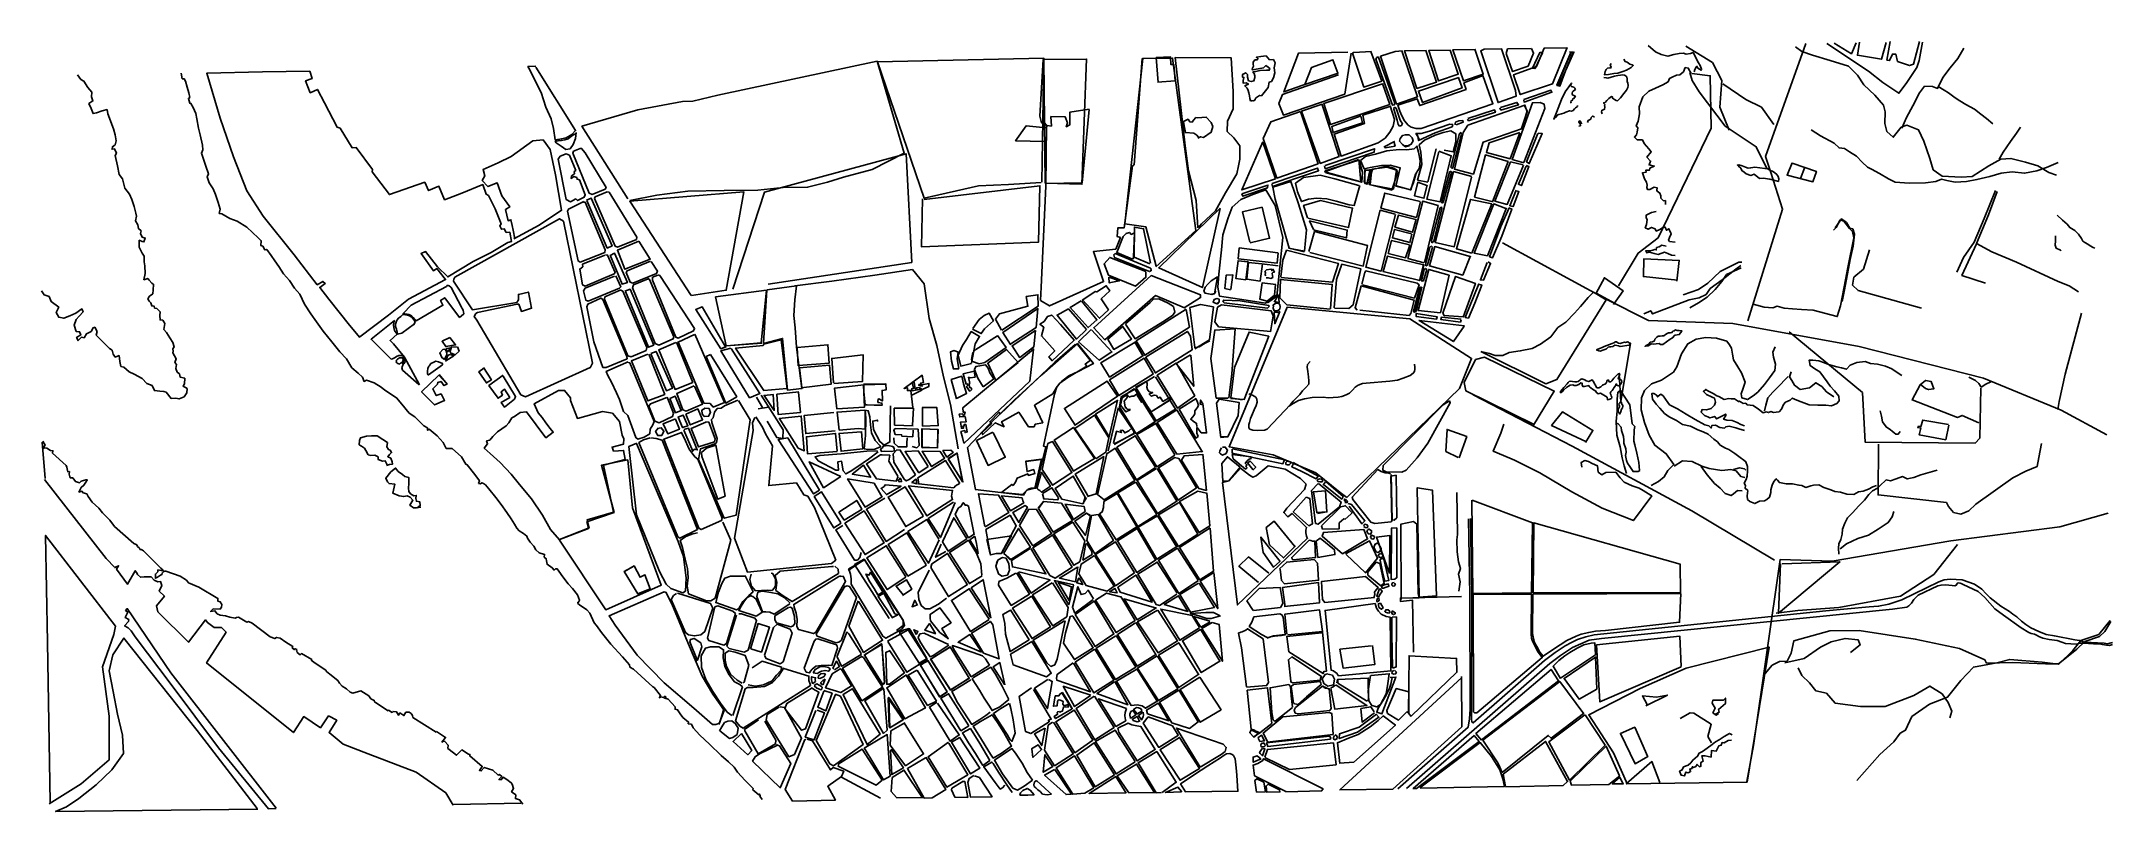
# Model space of a CAD drawing. Extents: x 636897 to 643904, y 804876 to 807482.
import ezdxf

# ---------------------------------------------------------------- set-up
doc = ezdxf.new("R2010")
doc.units = 0
doc.layers.get('0').update_dxf_attribs({"linetype": 'CONTINUOUS'})

msp = doc.modelspace()

# ---------------------------------------------------------------- linework, layer by layer
at = {"color": 1}
for points in [[(641938.78, 807458.21), (641945.31, 807442.11), (641926.6, 807397.98), (641874.24, 807379.81), (641853.13, 807440.56), (641857.55, 807456.33), (641937.66, 807458.17)], [(642059.04, 807461.53), (642009.74, 807338.51), (641900.36, 807301.8), (641877.7, 807369.2), (641954.99, 807396.86), (641981.62, 807459.1), (642058.85, 807460.41)], [(642332.79, 807467.34), (642357.57, 807446.24), (642376.83, 807437.25), (642399.79, 807431.49), (642419.7, 807437.26), (642438.36, 807440.3), (642452.39, 807441.41), (642461.4, 807438.79), (642476.28, 807441.27), (642485.56, 807444.24), (642503.85, 807409.32), (642509.27, 807400.56), (642513.68, 807387.98), (642512.25, 807383.91), (642501.51, 807391.61), (642497.97, 807397.75), (642495.38, 807394.77), (642490.49, 807387.02), (642488.51, 807378.92)], [(642607.34, 807181.04), (642575.2, 807258.86), (642581.98, 807349.07), (642551.04, 807409.96), (642459.96, 807466.06)], [(642669.74, 806536.74), (642787.67, 806913.59), (642748.26, 807038.07), (642730.05, 807091.99), (642865.87, 807475.2)], [(643714.37, 807028.83), (643688.15, 807038.72), (643651.73, 807060.81), (643609.6, 807072.66), (643560.07, 807085.62), (643526.2, 807083.22), (643486.05, 807060.3), (643428.66, 807024.78), (643392.32, 807022.75), (643327.67, 807026.31), (643296.63, 807047.67), (643286.08, 807085.3), (643265.92, 807144.29), (643247.97, 807182.36), (643207.74, 807197.85), (643188.97, 807191.23), (643162.34, 807157.35), (643140.97, 807176.55), (643133.84, 807204.47), (643134.86, 807243.35), (643129.01, 807265.95), (643099.83, 807299.42), (643062.75, 807335.33), (643041.65, 807367.27), (643010.75, 807398.46), (642948.52, 807417.5), (642888.55, 807435.5), (642853.35, 807447.34), (642831.4, 807463.63)], [(643261.44, 807479.56), (643249.32, 807417.33), (643242.25, 807393.66), (643206.21, 807339.38), (643181.56, 807306.45), (643127.05, 807342.93), (643078.51, 807381.16), (642937.56, 807474.99)], [(643036.21, 807476.75), (643020.62, 807439.86), (642962.55, 807475.78)], [(643138.44, 807478.16), (643121.91, 807421.15), (643040.87, 807434.91), (643047.74, 807479.34)], [(643251.32, 807481.7), (643231.17, 807405.14), (643216.82, 807399.78), (643176.85, 807413.94), (643170.71, 807438.76), (643159.55, 807438.85), (643149.74, 807416.88), (643140.76, 807418.39), (643151.73, 807481.48)], [(643191.53, 807187.74), (643207.14, 807224.18), (643228, 807263.91), (643250.73, 807308.17), (643268.35, 807330.38), (643295.18, 807329.22), (643312.13, 807322.82), (643330.4, 807359.8), (643355.05, 807392.72), (643380.64, 807423.9), (643400.77, 807458.69)], [(638570.39, 807394.88), (638704.55, 807179.77), (638692.19, 807166.32), (638672.19, 807155.79), (638650.72, 807150.57), (638635.85, 807148.19), (638630.2, 807186.81), (638622.03, 807219.56), (638603.87, 807259.64), (638587.93, 807308.68), (638564.28, 807354.64), (638549.48, 807385), (638543.18, 807396.42), (638569.66, 807397.53)], [(638881.3, 806948.78), (638725.92, 807194.96), (638914.49, 807249.8), (639065.66, 807277.87), (639100.79, 807280.09), (639186.02, 807300.05), (639724.5, 807414.45), (639815.59, 807103.86), (639707.43, 807047.92), (639610.77, 807021.89), (639556.62, 807005.61), (639489.14, 806988.33), (639406.98, 806987.6), (639320.59, 806978.52), (639207.49, 806977.24), (639084.61, 806975.49), (638978.97, 806961.48), (638888.34, 806943.62)], [(640279.94, 807004.4), (640169.45, 806997.17), (640068.02, 806992.62), (639884.24, 806950.82), (639726.1, 807412.71), (640288.3, 807425.27), (640281.25, 807005.55)], [(640621.36, 807424.46), (640593.79, 807064.67), (640588.33, 807060.74), (640560.18, 806850.61), (640539.01, 806851.17), (640536.67, 806821.49), (640547.67, 806817.99), (640531.99, 806779.04), (640456.02, 806770.82), (640490.53, 806669.03), (640307.8, 806586.74), (640277.02, 806605.31), (640279.87, 806649.71), (640294.96, 806992.48), (640297.63, 807197.03), (640288.39, 807209.71), (640281.14, 807205.96), (640275.42, 807228.75), (640285.79, 807420.14), (640432.75, 807421.98)], [(640432.95, 807423.1), (640417.1, 806998.57), (640293.17, 807001.56), (640288.67, 807420.44), (640434.09, 807422.02)], [(640667.42, 806719.32), (640803.2, 806842.49), (640724.03, 807425.14), (640623.15, 807424.07), (640562.72, 806864.27), (640633.37, 806854.53), (640668.94, 806720.92)], [(640809.45, 806850.45), (640803.45, 806943.4), (640777.65, 807044.08), (640767.21, 807128.23), (640732.67, 807426.93), (640922.48, 807425.88), (640928.59, 807311.77), (640929, 807253.19), (640910.27, 807211.5), (640908.95, 807176.93), (640930.9, 807155.01), (640952.09, 807128.61), (640951.28, 807082.93), (640947.17, 807061.21), (640941.65, 807033.67), (640902.56, 806969.83), (640868.75, 806908.14), (640821.99, 806865.03), (640811.42, 806851.62)], [(641328.54, 807441.76), (641306.29, 807303.73), (641098.85, 807232.25), (641083.97, 807272.2), (641095.97, 807302.5), (641285.72, 807368.74)], [(641282.66, 807373.78), (641266.26, 807419.71), (641193.6, 807393.99), (641171.75, 807335.69), (641283.75, 807374.71), (641164.23, 807333.45), (641100.18, 807310.89), (641150.56, 807441.99), (641317.25, 807445.65)], [(641394.45, 807447.85), (641431.78, 807346.74), (641370.99, 807326.97), (641333.21, 807442.36), (641335.82, 807444.67), (641397.15, 807447.04)], [(641500.01, 807449.82), (641553.11, 807294.72), (641481.54, 807269.7), (641428, 807431.71), (641477.29, 807447.99), (641501.59, 807449.42)], [(641581.02, 807451.46), (641616.99, 807344.06), (641550.45, 807322.55), (641508.29, 807449.41), (641581.71, 807450.81)], [(641662.73, 807452.24), (641690.51, 807370.93), (641623.8, 807347.85), (641590.65, 807450.65), (641663.41, 807451.81)], [(641746.6, 807455.09), (641775.36, 807371.13), (641707.73, 807348.69), (641671.86, 807453.19), (641747.52, 807454.22)], [(641836.78, 807456.58), (641884.08, 807315.36), (641886.66, 807296.91), (641825.28, 807274.66), (641766.88, 807449.47), (641778.1, 807454.96), (641837.67, 807456.6)], [(642250.96, 807421.67), (642255.68, 807413.56), (642262.45, 807411.31), (642270.46, 807405.09), (642278.59, 807402), (642282.44, 807400.33), (642275.51, 807393.42), (642259.93, 807384.89), (642247.58, 807380.04), (642230.11, 807374.57), (642217, 807372.82), (642198.58, 807369.34), (642185.19, 807368.92), (642187.29, 807380.37), (642190.9, 807386.29), (642195.87, 807391.36), (642203.22, 807392.03), (642207.03, 807391.48), (642207.79, 807395.75), (642204.98, 807399.9), (642205.76, 807403.5), (642208.12, 807406.48)], [(642478.5, 807373.07), (642468.55, 807391.52), (642458.66, 807393.44), (642452.85, 807379.19), (642440.22, 807368.97), (642429.09, 807367.95), (642413.92, 807360.33), (642404.68, 807355.8), (642400.12, 807344.49), (642383, 807335.02), (642357.68, 807323.73), (642335.44, 807313.43), (642315.05, 807294.48), (642302.49, 807260.37), (642303.24, 807236.5), (642298.64, 807212.23), (642292.01, 807195.95), (642298.47, 807189.23), (642295.81, 807174.41), (642294.07, 807165.64), (642286.5, 807157.81), (642295.95, 807148.51), (642313.37, 807148.61), (642319.33, 807136.51), (642334.88, 807117.79), (642343.45, 807108.01), (642328.81, 807090.58), (642341.29, 807076.91), (642336.12, 807064.01), (642353.67, 807059.65), (642338.91, 807053.16), (642337.56, 807046.42), (642324.63, 807045.57), (642326.39, 807039.59), (642313.28, 807037.39), (642320.85, 807016.64), (642327.91, 807005.03), (642329.1, 806995.69), (642328.68, 806987.63), (642330.68, 806980.77), (642338.29, 806980.34), (642352.78, 806988.16), (642363.33, 806986.49), (642362.03, 806978.18), (642363.03, 806974.64), (642372.6, 806968.69), (642376.24, 806959.42), (642376.27, 806951.16), (642384.8, 806942.72), (642391.49, 806943.15), (642391.89, 806930.44)], [(641434.48, 807339.01), (641458.79, 807268.76), (641258.84, 807200.42), (641235.39, 807271.81), (641434.73, 807338.35)], [(641773.96, 807366.18), (641807.53, 807270.98), (641565.19, 807187.24), (641548.45, 807186.94), (641531.12, 807191.08), (641521.07, 807198.36), (641508.76, 807213.38), (641499.31, 807230.06), (641493.24, 807245.5), (641486.13, 807265.6), (641551.76, 807287.75), (641560.3, 807264.8), (641717.15, 807319.06), (641709.75, 807341.39), (641774.4, 807366.19)], [(641691.54, 807359.57), (641703.59, 807324.22), (641569.14, 807274.68), (641555.64, 807313.56), (641692.65, 807359.61)], [(642094.25, 807264.91), (642093.46, 807261.76), (642087.15, 807256.65), (642083.68, 807253.19), (642079.18, 807247.47), (642073.89, 807245.29), (642066.92, 807246.86), (642054.12, 807241.99), (642047.74, 807238.89), (642040.22, 807236.86), (642030.26, 807234.09), (642026.94, 807233.1), (642019.85, 807224.39), (642014.22, 807218.63), (642023.35, 807240.8), (642039.35, 807285.51), (642051.96, 807310.69), (642064.13, 807328.26), (642073.78, 807340.85), (642070.68, 807332.71), (642073.25, 807329.22), (642081.59, 807326.58), (642085.05, 807323.34), (642086.73, 807319.37), (642079.12, 807313.11), (642077.41, 807310.6), (642075.76, 807306.3), (642075.64, 807302.95), (642077.06, 807300.54), (642083.86, 807297.18), (642086.8, 807296.16), (642081.66, 807289.07), (642077.92, 807287.39), (642076.72, 807282.89), (642072.98, 807280.99), (642071.8, 807276.04), (642072.79, 807272.94)], [(642177.09, 807236.49), (642175.07, 807243.79), (642176.05, 807248.07), (642185.3, 807252.15), (642186.42, 807259.11), (642185.8, 807264.67), (642187.05, 807267.39), (642183.58, 807271.3), (642182.61, 807273.95), (642187.47, 807275.44), (642193.31, 807281.43), (642200.01, 807288.56), (642208.51, 807294.86), (642211.89, 807294.07), (642212.47, 807289.62), (642215.45, 807287.26), (642219.1, 807284.92), (642225.21, 807282.21), (642229.27, 807280.78), (642238.99, 807291.35), (642250.83, 807305.35), (642259.63, 807316.56), (642264.04, 807325.41), (642264.93, 807332.36), (642264.03, 807339.92), (642262.05, 807345.89), (642262.03, 807346.56), (642262.01, 807354.15), (642261.11, 807361.48), (642258.56, 807364.53), (642252.45, 807367.24), (642247.28, 807368.42), (642239.26, 807367.72), (642229.93, 807366.31), (642219.51, 807363.97), (642207.35, 807360.24), (642196.5, 807357.22), (642191.57, 807357.95), (642183.24, 807360.15)], [(642232.6, 806654.57), (642299.47, 806765.42), (642366.85, 806817.33), (642545.69, 807188.71), (642543.27, 807365.72), (642480.52, 807372.91)], [(642733.98, 807052.14), (642698.41, 807125.39), (642593.27, 807195.34), (642505.02, 807310.71), (642482.37, 807349.3), (642473.94, 807376.05)], [(642757.68, 807200.94), (642716.31, 807259.71), (642663.91, 807285.54), (642585.46, 807337.79)], [(643314.16, 807329.14), (643334.43, 807316.6), (643348.79, 807307.22), (643371.43, 807290.29), (643387.15, 807280.51), (643407.42, 807267.75), (643436.93, 807252.6), (643458.44, 807235.85), (643477.23, 807220.59), (643498.55, 807202.94)], [(641229.39, 807270.73), (641287.46, 807092.34), (641223.66, 807068.9), (641160.72, 807245.8), (641230.54, 807269.87)], [(641459.45, 807261.86), (641367.5, 807231.96), (641373.29, 807203.78), (641270.57, 807168.18), (641294.35, 807093.22), (641419.79, 807138.02), (641443.84, 807154.41), (641459.5, 807174.77), (641470.71, 807194.77), (641474.92, 807217.24), (641460.3, 807263.45)], [(641903.35, 807184), (641923.61, 807243.79), (641916.13, 807266.09), (641723.45, 807197.79), (641707.14, 807173.97), (641678.1, 807049.36), (641741.8, 807032.76), (641774.4, 807140.54), (641903.97, 807185.8), (641923.8, 807245.35), (641913.19, 807267.57)], [(641912.06, 807072.19), (641983.71, 807254.27), (641981.08, 807269.57), (641967.56, 807275.45), (641941.53, 807274.33), (641872.61, 807081.85), (641912.77, 807070.87)], [(641156.51, 807244.77), (641216.55, 807067.78), (641077.15, 807019.42), (641030.75, 807153.3), (641055.99, 807210.14), (641157.4, 807245.02)], [(641360.44, 807229.06), (641366.73, 807206.48), (641267.28, 807173.44), (641262.39, 807194.05), (641361.53, 807229.76)], [(641587.92, 807005.57), (641552.99, 807012.46), (641567.21, 807064.95), (641564.33, 807106.75), (641557.89, 807131.76), (641576.4, 807148.06), (641612.26, 807165.03), (641639.67, 807173.32), (641665.8, 807179.13), (641681.87, 807169.53), (641681.93, 807141.68), (641673.68, 807107.83), (641642.79, 807113.48)], [(642098.25, 807194.71), (642103.56, 807196.44), (642102.67, 807203.33), (642098.93, 807208.57), (642098.85, 807211.25), (642102.59, 807212.93), (642105.23, 807206.99), (642108.05, 807202.61)], [(642128.2, 807207.93), (642130.45, 807214.48), (642138.57, 807218.98), (642140.42, 807223.95), (642144.72, 807229.22), (642148.12, 807227.54), (642151.33, 807224.96), (642152, 807224.98)], [(643720.16, 807071.88), (643680.95, 807054.8), (643647.36, 807043.47), (643606.29, 807035.71), (643564.39, 807040.2), (643527.67, 807036.37), (643489.41, 807024.23), (643445.06, 807014.36), (643409.53, 807008.11), (643371.42, 807005.57), (643343.78, 807011.18), (643325.12, 807015.29), (643306.38, 807007.55), (643271, 807003.32), (643216.32, 807002.5), (643168.21, 807005.46), (643145.53, 807016.58), (643115.48, 807035.07), (643088.66, 807049.86), (643075.05, 807056.8), (643056.68, 807072.75), (643037.72, 807093.59), (643014.49, 807108.05), (642997.39, 807119.35), (642979.01, 807121.45), (642962.21, 807137.45), (642916.09, 807162.58), (642884.65, 807182.36)], [(643520.17, 807083.26), (643534.15, 807107.37), (643558.48, 807143.41), (643578.6, 807171.29), (643592.48, 807191.59)], [(638706.94, 807173.15), (638704.56, 807152.82), (638696.37, 807133.24), (638686.06, 807118.06), (638671.85, 807116.36), (638655.31, 807127.3), (638638.99, 807138.7), (638635.72, 807144.63), (638655.73, 807146.02), (638667.7, 807148.55), (638679.41, 807152.19), (638692.3, 807161.87), (638707.88, 807171.17)], [(638725, 807119.26), (638736.52, 807104.41), (638807.84, 806987.27), (638804.42, 806981.84), (638760.98, 806964.26), (638749.97, 806968.44), (638695.11, 807103.59), (638697.85, 807109.89), (638720.1, 807119.36), (638725.88, 807119.95)], [(641029.13, 807140.96), (641072.34, 807016.37), (640957.82, 806979.51), (641029.32, 807142.08)], [(641546.46, 807032.11), (641530.02, 806979.33), (641479.12, 806992.04), (641494.44, 807053.69), (641460.35, 807062.6), (641430.74, 807061.83), (641392.82, 807055.49), (641372.47, 807050.06), (641359.46, 807079.12), (641376.92, 807092.72), (641410.13, 807100.72), (641449.28, 807111.32), (641491.02, 807116.2), (641517.12, 807114.88), (641541.53, 807118.41), (641550.86, 807127.79), (641556.53, 807107), (641561.3, 807077.94), (641559.93, 807053.62), (641547.7, 807035.71), (641539.17, 807004.3), (641528.91, 806979.08), (641480.44, 806992.96)], [(641624.44, 807108.33), (641583.85, 806948.22), (641628.88, 806938.48), (641666.89, 807094.73), (641624.82, 807110.79)], [(641615.26, 807118.56), (641587.45, 807006.45)], [(641699.12, 807174.21), (641694.55, 807169.86), (641665.44, 807056.38), (641669.56, 807052.26), (641672.4, 807054.56), (641701.95, 807168.05), (641699.37, 807173.1)], [(641899.16, 807173.87), (641794.93, 807138.85), (641785.54, 807106.08), (641866.52, 807084.59), (641898.75, 807172.3)], [(638710.91, 807015.79), (638717.44, 807012.83), (638737.19, 806962.99), (638733.61, 806954.66), (638711.18, 806943.41), (638705.69, 806949.06), (638687.67, 806939.25), (638672.33, 806946.88), (638645.51, 807083.18), (638652.61, 807093.16), (638672.66, 807101.91), (638683.71, 807096.39), (638705.26, 807045.49), (638700.02, 807041.35), (638700.43, 807034.01), (638691.03, 807026.87), (638689.25, 807017.91), (638698.45, 807024.16), (638708.31, 807021.73), (638709.58, 807015.53), (638715.39, 807014.78)], [(639236.35, 806643.94), (639343.46, 806972.2), (639822.33, 807101.36), (639841.58, 806733.96), (639355.54, 806659.85)], [(641353.15, 807081.85), (641238.62, 807040.54), (641360.9, 807006.77), (641354.27, 807081.66)], [(641353.86, 807080.09), (641240.75, 807044.16), (641243.4, 807036.66), (641364.28, 807005.29), (641366.29, 807039.43), (641354.74, 807080.78)], [(641390.83, 807046.31), (641375.95, 807044.58), (641371.84, 807005.94), (641380.93, 806999.05), (641392.31, 807049.24)], [(641374.36, 807003.33), (641383.82, 806999.35), (641393.48, 807047.27), (641374.58, 807046.1), (641374.65, 807000.89), (641381.12, 807000.17)], [(641484.46, 807043.63), (641472.85, 807053.13), (641446.62, 807059.57), (641423.61, 807053.62), (641400.8, 807048.57), (641395.37, 807034.62), (641392.34, 807014.27), (641389.42, 806998.16), (641465.67, 806978.54), (641485.31, 807036.75), (641480.73, 807049.77)], [(641393, 806997.36), (641398.34, 807048.95), (641450.05, 807056.1), (641481.72, 807046.01), (641470.92, 806982.24), (641393.91, 806996.71)], [(641736.23, 807024.15), (641674.97, 807041.26), (641612.21, 806800.83), (641676.3, 806786.25), (641735.82, 807022.81)], [(641665.14, 807042.34), (641661.43, 807039.57), (641633.76, 806939.06), (641635.87, 806935.1), (641640.05, 806937.22), (641667.94, 807037.74), (641665.79, 807043.03)], [(641806.83, 806939.35), (641858.97, 807075.03), (641782.65, 807097.54), (641745.86, 806954.24), (641808.19, 806938.49)], [(641910.28, 807063.68), (641867.69, 807073.92), (641814.81, 806941.12), (641856.07, 806930.39), (641910.74, 807063.24)], [(642820.06, 807070.03), (642902.45, 807041.79), (642890.6, 807006.81), (642803.01, 807029.74), (642819.8, 807071.36)], [(642863.38, 807055.75), (642848.71, 807018)], [(638809.77, 806972.84), (638817.59, 806971.93), (638912.09, 806819.07), (638910.27, 806811.68), (638846.33, 806786.01), (638837.8, 806788.47), (638768.91, 806950.21), (638770.33, 806955.81), (638811.78, 806972.67)], [(639095.73, 806621.7), (638887.51, 806941.15), (639273.51, 806973.11), (639214.42, 806639.6), (639096.62, 806621.72)], [(639883.88, 806947.25), (640275.32, 806993.38), (640270.53, 806802.64), (639874.78, 806786.46), (639878.27, 806948.89)], [(641045.52, 806596.67), (641076.32, 806619.98), (641097.19, 806818.55), (641071.2, 806926.57), (641039.96, 806979.44), (640996.03, 806964.26), (640954.6, 806947.13), (640925.66, 806920.98), (640912.58, 806884.56), (640893.81, 806827.26), (640889.57, 806776.37), (640880.58, 806694.38), (640877.06, 806650.18), (640883.21, 806619.38), (640972.65, 806606.35), (641038.86, 806595.61), (641079.06, 806625.84)], [(641116.63, 806782.08), (641170.34, 806772.35), (641177.58, 806844.71), (641149.89, 806932.64), (641124.55, 807007.27), (641063.12, 806988.51), (641070.63, 806948.39), (641118.64, 806781.69), (641169.28, 806770.31)], [(641353.65, 806994.55), (641273.31, 807017.17), (641223.09, 807029.67), (641166.73, 807021.29), (641139.62, 807001.65), (641146.17, 806972.86), (641160.17, 806939.81), (641183.58, 806947.55), (641211.33, 806951.4), (641245.47, 806948.95), (641277.97, 806941.33), (641321.95, 806929.12), (641338.94, 806926.89), (641358.1, 806994.66)], [(641561.79, 806940.07), (641441.65, 806968.56), (641428.72, 806917.66), (641548.94, 806886.05), (641562.27, 806938.75)], [(641584.64, 806994.57), (641553.4, 807005.34), (641542.8, 806959.18), (641574.2, 806951.09), (641585.52, 806995.26)], [(643508.54, 806977.04), (643470.18, 806882.72), (643435.84, 806802.82), (643399.29, 806750.53), (643377.17, 806701.16)], [(643789.26, 806634.35), (643757.56, 806655.24), (643719.6, 806669.46), (643579.1, 806734.73), (643495.39, 806769.4), (643444.25, 806798.17), (643483.88, 806894.54), (643513.79, 806973.41)], [(638731.13, 806938.34), (638736.72, 806937.37), (638804.03, 806776.48), (638802.93, 806767.1), (638719.56, 806734.48), (638712.98, 806739.22), (638677.35, 806906.92), (638680.5, 806914.57), (638732.2, 806939.93)], [(640884.55, 806917.24), (640677.31, 806715.79), (640824.75, 806648.59), (640884.79, 806916.57)], [(641180.33, 806884.65), (641167.2, 806926.63), (641224, 806943.93), (641332.94, 806917.82), (641319.29, 806851.98), (641181.69, 806883.8)], [(641477.16, 806896.87), (641426.01, 806910.68), (641378.26, 806717.86), (641430.06, 806704.52), (641478.52, 806895.79)], [(641576.32, 806733.51), (641622.06, 806926.5), (641570.43, 806941.63), (641520.07, 806746.74), (641574.79, 806732.58)], [(641633.34, 806921), (641629.63, 806918.23), (641600.43, 806808.1), (641601.31, 806800.32), (641608.08, 806805.4), (641635.26, 806915.93), (641633.76, 806922.13)], [(641736.97, 806765.78), (641803.92, 806931.7), (641731.78, 806947.19), (641684.47, 806780.45), (641736.55, 806764.88)], [(641851.31, 806916.68), (641810.81, 806932.1), (641744.34, 806765.31), (641789.34, 806756.46), (641853.69, 806919.19)], [(642360.47, 806906.67), (642344.29, 806902.82), (642326.04, 806893.76), (642325.88, 806884.6), (642330.07, 806879.37), (642327.01, 806862.75), (642322.9, 806851.46), (642332.89, 806846.41), (642344.53, 806852.36), (642356.53, 806847.15), (642360.1, 806840.12), (642372.9, 806844.98), (642384.7, 806853.39), (642390.49, 806853.8), (642392.93, 806847.18), (642394.63, 806842.99), (642402.96, 806847.71), (642410.64, 806830.76), (642404.79, 806818.07), (642402.16, 806809.28), (642405.64, 806804.92), (642423.79, 806803.03)], [(640593.1, 806750.35), (640588.12, 806744.87), (640535.19, 806767.1), (640557.37, 806822.03), (640567.36, 806831.87), (640578.18, 806835.27), (640584.14, 806828.97), (640595.15, 806833.93), (640591.96, 806751.43)], [(640649.52, 806730.88), (640626.19, 806847.89), (640595.08, 806853.53), (640593.95, 806751.93), (640647.55, 806729.72)], [(641185.31, 806770.73), (641203.8, 806838.93), (641383.46, 806791.73), (641369.03, 806721.63), (641188.73, 806767.93)], [(641201.19, 806845.1), (641187.72, 806874.38), (641314.83, 806843.62), (641312.19, 806816.82), (641200.99, 806843.98)], [(641532.58, 806830.38), (641474.94, 806845.58), (641467.67, 806816.65), (641527.1, 806801.28), (641533.93, 806829.97)], [(641546.9, 806879.09), (641488.81, 806894.28), (641476.06, 806853.63), (641536, 806835.82), (641548.66, 806880.03)], [(642687.85, 806592.91), (642725.9, 806582.94), (642755.23, 806580.51), (642769.8, 806586.1), (642793.24, 806579.24), (642820.77, 806577.2), (642851.43, 806575.04), (642891.04, 806572.26), (642972.56, 806550.47), (642984.14, 806587.24), (642996.21, 806651.03), (643008.45, 806716.4), (643029.18, 806817.32), (643024.04, 806839.04), (643014.58, 806848.57), (642995.49, 806873.43), (642983.07, 806877.95), (642968.69, 806852.27), (642960.27, 806843.07)], [(642965.61, 806850.61), (642987.41, 806881.88), (643003.66, 806869.22), (643014.99, 806849.7), (643025.11, 806847.56), (643031.25, 806829.66), (643026.95, 806788.89), (643016.52, 806743.9), (642997.2, 806640.79), (642989.73, 806601.26)], [(643716.34, 806893.85), (643735.16, 806877.47), (643750.35, 806863.22), (643759.41, 806851.89), (643776.26, 806841.48), (643788.48, 806829.14), (643798.74, 806815.18), (643803.26, 806806.39), (643810.35, 806801.25), (643820.58, 806795.33), (643828.56, 806790), (643839.01, 806784.52), (643843.98, 806782.67)], [(638805.12, 806759.8), (638812.71, 806758.88), (638838.27, 806699.39), (638835.04, 806694.85), (638736.52, 806653.62), (638727.95, 806657.86), (638718.36, 806711.51), (638728.86, 806719.13), (638728.19, 806727.8), (638803.81, 806758.66)], [(638918.22, 806805.42), (638956.94, 806745.14), (638870.94, 806710.68), (638845.71, 806775.08), (638917.98, 806806.08)], [(640649.96, 806714.19), (640530.38, 806763.63), (640524.92, 806759.7), (640527.59, 806751.08), (640646.24, 806702.95), (640652.17, 806706.23), (640650.85, 806713.99)], [(641080.72, 806766.88), (640949.76, 806783.29), (640946.28, 806745.99), (641077.87, 806730.95), (641080.95, 806766.45)], [(641090.65, 806685.39), (641097.43, 806741.26), (641109.9, 806775.22), (641285.26, 806730.58), (641265.31, 806667.46), (641090.7, 806683.39)], [(641525.08, 806793.65), (641464.99, 806808.56), (641453.44, 806764.6), (641512.41, 806749.88), (641526.22, 806792.57)], [(641598.25, 806789.33), (641594.77, 806786.12), (641579.2, 806725.79), (641582.42, 806721.87), (641586.78, 806725.32), (641603.24, 806785.9), (641599.35, 806789.8)], [(641730.36, 806754.47), (641610.78, 806787.43), (641593.1, 806722.15), (641705.73, 806691.23), (641731.43, 806756.5)], [(641840.37, 806800.38), (642189.1, 806610.56), (642334.54, 806536.96), (642619.33, 806527.57), (643046.97, 806449.41), (643467.93, 806341.8), (643729.9, 806233.88), (643884.35, 806150.96)], [(642393.87, 806788.7), (642379.7, 806792.05), (642370.04, 806786.83), (642361.41, 806784.11), (642360.1, 806776.03), (642354.25, 806777.41), (642348.29, 806775.21), (642340.11, 806772.72), (642330.7, 806773.54), (642324.9, 806773.36), (642328.24, 806766.77), (642337.11, 806768.61), (642353.12, 806763.75), (642366.59, 806761.27), (642388.04, 806768.19), (642399.12, 806763.63), (642412.46, 806758.46), (642424.77, 806757.73)], [(643257.73, 806579.06), (643043.48, 806639.12), (643024.61, 806656.84), (643029.34, 806684.01), (643061.3, 806711.58), (643082.28, 806776.11)], [(643444.3, 806796.38), (643394.71, 806690.1), (643474.57, 806664.24)], [(643711.39, 806824.26), (643710.58, 806807.26), (643709.49, 806792.49), (643713.17, 806781.89), (643728.1, 806775.67), (643730.19, 806773.05)], [(638840.54, 806688.76), (638857.28, 806651.76), (638853.19, 806646.31), (638747.16, 806602.88), (638738.82, 806606.46), (638730.68, 806638.1), (638736.47, 806646.71), (638835.66, 806687.97)], [(638960.03, 806737.43), (638981.56, 806704.78), (638978.21, 806696.46), (638897.96, 806663.92), (638888.96, 806667.48), (638875.45, 806699.88), (638879.09, 806705.54), (638958.01, 806738.04)], [(638984.13, 806691.49), (638989.29, 806689.83), (639107.17, 806510.62), (639103.83, 806502.07), (639051.2, 806478.03), (639043.54, 806481.62), (638964.74, 806674.07), (638965.16, 806683.88), (638982.8, 806691.01)], [(639446.51, 806655.01), (639571.28, 806670.16), (639716.4, 806690.96), (639843.97, 806709.75), (639883.27, 806661.3), (639901.12, 806544.61), (639926.14, 806452.83), (639949.5, 806347.42), (639973.23, 806253.81), (639998.4, 806102.8)], [(640763.72, 806580.17), (640818.72, 806615.24), (640818.71, 806623.93), (640651.94, 806689.51), (640457.19, 806513.13), (640495.23, 806472.47), (640666.85, 806621.74), (640764.17, 806580.18)], [(640633.33, 806702.84), (640511.78, 806750.89), (640492.3, 806729.44), (640507.11, 806691.07), (640598.97, 806653.83), (640633.82, 806683.92), (640633.79, 806702.18)], [(640979.93, 806736.63), (640971.73, 806675.6), (640937.98, 806680.07), (640945.56, 806739.52), (640979.07, 806735.49)], [(641080.98, 806722.79), (641026.45, 806729.6), (640980.91, 806733.31), (640975.7, 806677.04), (641019.97, 806670.63), (641027.79, 806729.42)], [(641270.7, 806580.51), (641279.11, 806676.29), (641296.93, 806727.54), (641361.04, 806711.85), (641334.6, 806590.2), (641320.21, 806578.24), (641271.86, 806578.76)], [(641364.83, 806660.71), (641374.05, 806700.16), (641378.35, 806706.06), (641552.08, 806663.83), (641558.48, 806657.76), (641542.26, 806613.45), (641366.89, 806658.54)], [(641559.21, 806672.25), (641573.18, 806725.86), (641451.67, 806755.65), (641436.35, 806702.68), (641560.1, 806672.5), (641574.1, 806724.77)], [(641659.42, 806690.69), (641590.74, 806710.5), (641554.73, 806571.01), (641630.22, 806563.4), (641659.41, 806690.91)], [(641579.3, 806713.54), (641575.59, 806710.33), (641567.17, 806674.69), (641567.51, 806670.02), (641572.6, 806671.49), (641583.85, 806709.65), (641579.3, 806713.32)], [(642430.16, 806671.03), (642438.25, 806740.74), (642318.6, 806746.59), (642316.93, 806685.8), (642432.29, 806674.45)], [(642318.19, 806560.11), (642341.98, 806570.46), (642348.13, 806559.49), (642471.67, 806607.8), (642505.2, 806613.76), (642528.95, 806625.45), (642543.29, 806645.55), (642583.67, 806675.17), (642629.22, 806710.99), (642646.67, 806724.04)], [(642451.71, 806624.81), (642503.18, 806642.51), (642534.9, 806663.82), (642576.54, 806703.09), (642639.85, 806735.22), (642649.91, 806734.64)], [(642647.15, 806716.02), (642598.08, 806692.82), (642581.83, 806669.76), (642560.14, 806642.28), (642532.15, 806615.95), (642502.82, 806597.16), (642473.87, 806580.4)], [(638855.56, 806640.8), (638863.89, 806637.23), (638945.31, 806446.4), (638942.67, 806436.31), (638892.45, 806414.34), (638881.44, 806418.07), (638802.67, 806609.63), (638803.58, 806617.44), (638855.36, 806639.69)], [(638949.25, 806679.03), (638954.88, 806676.72), (639036.83, 806482.57), (639034.8, 806474.94), (638986.34, 806453.45), (638973.28, 806459.14), (638897.03, 806647.64), (638900.34, 806657.75), (638950.38, 806678.16)], [(639214.92, 806451.22), (639331.77, 806462.39), (639350.47, 806639.9), (639178.01, 806617.31), (639213.34, 806451.85), (639334.7, 806460.91)], [(639351.55, 806641.26), (639340.09, 806459.26), (639404.9, 806476.7), (639421.54, 806301.64), (639470.17, 806307.09), (639451.75, 806446.7), (639446.75, 806512.71), (639442.35, 806554.69), (639445.94, 806607.11), (639451.86, 806655.14), (639352.21, 806641.72)], [(640146.87, 806504.25), (640268.85, 806585.92), (640268.32, 806624.65), (640228.84, 806618.54), (640234.79, 806585.51), (640138.11, 806560.37), (640124.75, 806542.44), (640145.53, 806504.43)], [(640420.18, 806607.94), (640462.44, 806636), (640467.38, 806634.35), (640499.59, 806655.01), (640511.4, 806637.72), (640482.71, 806610.47), (640506.86, 806573.01), (640476.85, 806544.82), (640418.38, 806608.78)], [(640508.18, 806684.2), (640509.58, 806664.85), (640543.93, 806671.32), (640509.75, 806683.79)], [(640855.62, 806626.46), (640866.06, 806627.84), (640876.38, 806684.69), (640855.12, 806671.44), (640842.92, 806660.87), (640834.74, 806649.97), (640829.96, 806636.7), (640834.16, 806629.68), (640856.54, 806625.59), (640865.37, 806628.49), (640870.06, 806636.63)], [(641072.85, 806658.87), (641026.82, 806664.35), (641019.58, 806609.14), (641043.79, 806603.09), (641069.11, 806623.13), (641072.17, 806659.52)], [(641069.93, 806600.21), (641074.6, 806600.33), (641079.31, 806599.34), (641084.23, 806598.35), (641082.23, 806623.92), (641067.95, 806599.26)], [(641258.1, 806576.62), (641264.18, 806659.42), (641088.65, 806676.43), (641087.17, 806614.02), (641110.27, 806590.79), (641256.79, 806575.69)], [(641348.21, 806572.07), (641341.32, 806580.35), (641361.88, 806654.4), (641541.57, 806605.86), (641529.6, 806561.22), (641524.2, 806554.62), (641357.11, 806572.52)], [(641564.21, 806651.67), (641559.47, 806645.53), (641539.19, 806569.26), (641540.61, 806565.74), (641545.21, 806568.75), (641566.31, 806647.94), (641563.12, 806650.75)], [(641543.07, 806565.58), (641548.34, 806568.39), (641566.93, 806649.74), (641561.61, 806648.93), (641541.24, 806567.54), (641543.29, 806565.81)], [(641706.79, 806548.7), (641748.8, 806662.96), (641681.57, 806686.59), (641637.83, 806562.27), (641642.94, 806553.94), (641707.44, 806549.38)], [(641766.59, 806432.51), (641986.41, 806323.06), (642024.12, 806338.31), (642190.53, 806607.7), (642147.53, 806632.92), (642129.77, 806615.4), (642103.93, 806584.66), (642083.65, 806562.14), (642054.22, 806532.19), (642027.34, 806513.26), (642003.55, 806481.7), (641969.03, 806457.17), (641941.14, 806442.22), (641900.29, 806434.69), (641862.26, 806429.7), (641841.37, 806419.22), (641815.92, 806419.1), (641795.83, 806425.84), (641771.54, 806431.55)], [(642215.39, 806591.06), (642248.3, 806638.09), (642185.07, 806682.11), (642157.45, 806629.88), (642221.06, 806595.26)], [(638789.2, 806613.74), (638796.69, 806608.14), (638878.37, 806416.21), (638878.8, 806407.98), (638807.62, 806377.9), (638796.91, 806378.74), (638766.66, 806465.51), (638742.07, 806583.6), (638745.39, 806593.26), (638789.66, 806613.08)], [(639195.79, 806441.16), (639211.19, 806448.9), (639132.31, 806583.87), (639110.93, 806575.09), (639195.34, 806441.6), (639213.64, 806448.74)], [(640048.74, 806510.02), (640069.35, 806540.38), (640086.6, 806554.17), (640103.32, 806562.39), (640117.79, 806535.81), (640087.73, 806509.22), (640076.78, 806492.91), (640047, 806508.2)], [(640176.14, 806455.77), (640149.28, 806496.74), (640268.61, 806577.9), (640262.21, 806513.6), (640173.24, 806456.14)], [(640433.07, 806506.93), (640371.55, 806576.82), (640333.33, 806556), (640398.49, 806474.84), (640433.07, 806507.15)], [(640415.38, 806604.03), (640377.23, 806580.98), (640438.24, 806513.52), (640468.09, 806539.25), (640415.83, 806604.04)], [(640564.66, 806526.18), (640648.32, 806597.87), (640659.37, 806609.96), (640678.07, 806610.23), (640709.63, 806595.91), (640727.75, 806584.58), (640731.36, 806565.74), (640725.37, 806556), (640696.93, 806536.32), (640597.17, 806475.58), (640564.91, 806525.08)], [(640770.3, 806575.89), (640601.14, 806468.33), (640629.82, 806419.63), (640781.69, 806514.93), (640770.32, 806575)], [(640799.87, 806441.45), (640848.96, 806472.36), (640862.32, 806583.42), (640817.99, 806592.06), (640782.86, 806580.89), (640798.87, 806445.66), (640813.95, 806448.28), (640834.34, 806460.62), (640849.72, 806469.04)], [(640875.21, 806592.89), (640881.92, 806600.64), (640881.47, 806609.09), (640873.61, 806611.78), (640864.55, 806608.87), (640861.24, 806598.98), (640873.85, 806593.74), (640882.15, 806600.2)], [(641055.43, 806498.7), (641064.71, 806552.85), (641057.8, 806570.04), (640889.53, 806590.59), (640876.14, 806582.89), (640867.42, 806533.21), (640879.9, 806515.72), (641056.95, 806500.3)], [(640896.57, 806602.58), (640897.13, 806606.6), (640952.44, 806604.04), (641049.31, 806587.86), (641050.51, 806584.55), (641045.52, 806579.52), (640898.94, 806596.85), (640894.58, 806602.08), (640897.57, 806606.61)], [(641313.11, 805938.31), (641695.27, 806307.6), (641735.38, 806409.34), (641526.96, 806542.66), (641111.39, 806582.13), (640915.45, 806110.57), (641064.29, 806083.5), (641208.24, 806021.55), (641291.5, 805955.34), (641314.01, 805938.11)], [(641062.93, 806586.88), (641065.27, 806590.95), (641073.84, 806595.63), (641082.99, 806594.76), (641087.33, 806590.64), (641088.6, 806584.66), (641086.59, 806576.36), (641082, 806572.9), (641077.17, 806570.55), (641071.16, 806570.39), (641066.43, 806572.27), (641064.25, 806578.9), (641065.59, 806587.17)], [(641067.06, 806565.16), (641073.74, 806565.11), (641078.88, 806564.58), (641086.82, 806567.68), (641069.86, 806526.25), (641067.74, 806564.51)], [(643718.66, 806236.44), (643722.95, 806263.37), (643743.51, 806355.34), (643798.88, 806562.3)], [(639107.66, 806491.48), (639208.15, 806259.93), (639170, 806244.71), (639159.68, 806256.48), (639138.71, 806258.18), (639051.09, 806464.66), (639106.36, 806489.89)], [(640043.89, 806392.77), (640056.71, 806458.78), (640071.01, 806483.41), (640042.76, 806499.85), (640026.49, 806473.61), (640013.88, 806452.8), (639998.22, 806420.12), (640007.39, 806383.16), (640043.45, 806392.53)], [(640131.75, 806485.38), (640058.31, 806439.45), (640048.54, 806429.18), (640046.36, 806418.44), (640044.24, 806405.47), (640047.75, 806398.65), (640069.54, 806391.18), (640089.49, 806394.8), (640160.8, 806446.03), (640131.95, 806486.28)], [(640206.87, 806411.56), (640180.91, 806452.1), (640260.02, 806503.3), (640254.28, 806448.15), (640207.09, 806411.78)], [(640448.66, 806507.11), (640405.88, 806464.78), (640476.12, 806402.69), (640518.59, 806430.98), (640450.25, 806505.82)], [(640556.84, 806518.63), (640505.43, 806474.07), (640524.82, 806439.6), (640585.38, 806474.82), (640554.63, 806517.9)], [(640634.4, 806414.63), (640774.04, 806500.7), (640784.94, 806484.27), (640789.94, 806437.85), (640666.12, 806360.21), (640632.86, 806414.14)], [(640911.39, 806274.18), (640871.94, 806274.94), (640853.97, 806408.78), (640866.82, 806504.9), (640935.53, 806509.6), (640925.05, 806356.51), (640914.51, 806274.27)], [(640920.55, 806273.09), (640965.85, 806270.04), (641049.57, 806484.29), (640983.05, 806498.36), (640933.18, 806377.89), (640921.59, 806276.01), (640959.43, 806268.54)], [(641711.78, 806519.65), (641557.83, 806537.68), (641674.2, 806466.1), (641710.69, 806518.73)], [(642762.96, 806447.88), (642754.58, 806430.42), (642757.14, 806412.86), (642763.88, 806390.07), (642761.67, 806368.12), (642743.01, 806343.64), (642726.53, 806320.57), (642704.1, 806295.53), (642687.96, 806282.96), (642669.16, 806270.09), (642650.24, 806275.3), (642647.36, 806288.84), (642654.78, 806308.5), (642661.08, 806328.57), (642648.25, 806360.32), (642636.43, 806381.17), (642621.63, 806404.6), (642618.14, 806423.25), (642614.8, 806444.36), (642608.2, 806455.31), (642598.68, 806467.07), (642563.96, 806477.6), (642528.36, 806480.5), (642495.71, 806474.79), (642467.41, 806458.72), (642445.93, 806424.32), (642429.66, 806380.72), (642419.27, 806362.97), (642378.38, 806335.34), (642344.81, 806323.35), (642320.74, 806300.48), (642310.56, 806276.27), (642309.38, 806235.37), (642320.12, 806191.94), (642336.64, 806149.36), (642356.03, 806115.13), (642394.21, 806086.85), (642420.13, 806050.59), (642419.93, 806049.91), (642399.11, 806030.06), (642387.3, 806008.03), (642368.12, 805992.91), (642343.32, 805979.18)], [(643458.25, 806308.44), (643454.83, 806139.74), (643439.06, 806122.72), (643067.16, 806125.8), (643057.88, 806293.66), (642809.82, 806499.15)], [(638952.34, 806424.09), (639005.89, 806287.57), (638948.76, 806265.42), (638893.23, 806400.99), (638949, 806423.78)], [(639045.55, 806463.63), (639100.65, 806327.82), (639040.88, 806304.27), (638985.83, 806438.52), (639043.33, 806463.35)], [(639160.62, 806422.66), (639249.76, 806279.24), (639212.65, 806258.04), (639146.55, 806415.4), (639160.63, 806421.99)], [(639229.37, 806443.34), (639196.17, 806435.16), (639293.25, 806275.93), (639328.06, 806290.83), (639230.95, 806442.27)], [(639419.88, 806305.61), (639399.88, 806472.34), (639341.47, 806457.29), (639338.69, 806452.77), (639245.61, 806443.97), (639340.95, 806300.95), (639418.72, 806307.58)], [(639457.76, 806384.5), (639453.78, 806445.64), (639558.2, 806455.39), (639562.87, 806393.38), (639458.42, 806384.96)], [(639578.18, 806324.73), (639674.9, 806330.72), (639677.52, 806421.2), (639570.94, 806409.17), (639577.24, 806326.48)], [(640001.14, 806374.77), (639995.42, 806407.58), (639998.18, 806430.59), (639984.92, 806435.6), (639972.34, 806431.05), (639976.45, 806400.2), (639982.69, 806373.41), (640000.95, 806373.65)], [(640017.97, 806121.33), (640241.36, 806332.7), (640253.79, 806440.79), (640014.93, 806242.39), (640015.77, 806226.82), (640022.9, 806226.78), (640020.45, 806217.81), (640015.15, 806216.12), (640014.33, 806222.11), (640002.12, 806220.69), (640004.13, 806211.39), (640022.15, 806212.29), (640025.27, 806194.33), (640006.37, 806193.41), (640010, 806173.01), (640017.11, 806173.41), (640014.94, 806180.04), (640018.5, 806180.35), (640019.47, 806185.72), (640024.15, 806185.62), (640029.46, 806160.36), (640022.39, 806158.4), (640021.55, 806165.06), (640008.26, 806162.28), (640013.68, 806141.48), (640017.95, 806122.44)], [(640055.85, 805965.58), (640219.41, 805946.24), (640226.68, 805958.01), (640235.6, 805966.27), (640246.18, 805970.55), (640260.9, 805969.82), (640282.27, 806055.25), (640295.09, 806110.38), (640287.46, 806112.63), (640324.98, 806287.81), (640332.77, 806313.4), (640349.2, 806332.55), (640373.25, 806349.88), (640404.72, 806364.51), (640456.13, 806391.7), (640402.02, 806459.11), (640282.26, 806353.74), (640189.81, 806268.9), (640101.83, 806183.52), (640030.74, 806108.15), (640057.19, 805965.39)], [(640124.79, 806337.12), (640098.67, 806393.03), (640162.09, 806438.94), (640201.49, 806395.39), (640127.71, 806335.86)], [(640624.75, 806417.27), (640597.68, 806464.45), (640481.25, 806393.69), (640511.01, 806345.91), (640623.64, 806417.46), (640596.14, 806463.97)], [(640658.86, 806356.68), (640627.63, 806409.55), (640511.04, 806336.33), (640542.27, 806283.47), (640659.51, 806357.37)], [(640784.59, 806421), (640735.89, 806392.33), (640795.83, 806315.04), (640785.72, 806420.36)], [(641945.23, 806183.54), (642015.09, 806298.72), (641778.81, 806413.24), (641749.14, 806405.17), (641710.94, 806327.15), (641715.82, 806299.84), (641946.94, 806185.82)], [(638878.19, 806396.83), (638888.51, 806393.97), (638970.11, 806196.02), (638965.49, 806184.99), (638956.51, 806170.07), (638955.57, 806154.45), (638936.28, 806142.38), (638914.6, 806136.27), (638908.46, 806141.24), (638880.95, 806216.49), (638866.59, 806229.49), (638853.54, 806270.14), (638842.95, 806292.82), (638826.02, 806328.25), (638813.19, 806351.31), (638808.16, 806365.22), (638830.84, 806375.59), (638848.92, 806382.95), (638882.17, 806397.82)], [(639470.32, 806310.22), (639461.51, 806377.02), (639563.04, 806386.7), (639569.1, 806322.49), (639467.22, 806309.25)], [(639845.45, 806243.26), (639838.66, 806300.76), (639826.86, 806300.47), (639827.75, 806309.4), (639816, 806307.54), (639877.23, 806352.06), (639880.97, 806327.43), (639872.32, 806325.88), (639873.55, 806321.23), (639866.22, 806320.61), (639866.08, 806317.04), (639877.25, 806315.76), (639876.03, 806320.18), (639899.52, 806324.56), (639899.56, 806314.32), (639876.88, 806303.95), (639873.91, 806306.99), (639868.12, 806306.85), (639870.03, 806310.68), (639858.7, 806309.73), (639857.21, 806306.79), (639853.43, 806306.48), (639849.52, 806329.32), (639843.29, 806328.94), (639848.06, 806307.46), (639841.63, 806306.63), (639842.91, 806299.98), (639872.39, 806305.39), (639875.39, 806301.24), (639842.17, 806285.04)], [(639992.55, 806273.67), (640027.08, 806290.8), (640016.25, 806322.82), (640010.7, 806348.95), (639975.34, 806338.04), (639992.59, 806272.12)], [(640038.49, 806297.54), (640026.95, 806313.73), (640031.95, 806318.31), (640029.82, 806323.38), (640025.4, 806322.15), (640015.4, 806356.86), (640052.36, 806366.03), (640055.98, 806345.86), (640039.34, 806343.44), (640033.95, 806345.31), (640038.03, 806324.48), (640034.97, 806322.39), (640038.15, 806311.12), (640043.33, 806308.8), (640043.7, 806302.79), (640038.91, 806298.44)], [(640083.54, 806312.7), (640119.81, 806340.11), (640105.95, 806360.03), (640100.43, 806375.92), (640091.67, 806387.95), (640057.97, 806381.76), (640053.79, 806371.19), (640064.74, 806342.74), (640083.54, 806312.48)], [(640662.67, 806347.43), (640601.29, 806309.29), (640668.13, 806198.1), (640733.47, 806237.9), (640666.23, 806347.3)], [(640736.32, 806393.01), (640671.89, 806352.34), (640740.3, 806240.98), (640799.34, 806283.06), (640736.52, 806393.68)], [(640981.92, 806288.8), (640994.77, 806284.74), (641005.26, 806277.71), (641009.04, 806271.35), (641009.81, 806261.11), (641007.25, 806250.09), (641000.35, 806235.36), (640994.32, 806221.32), (640987.42, 806206.37), (640983.83, 806192.86), (640982.05, 806185.44), (640981.97, 806173.83), (640985.89, 806169.93), (640996.05, 806166.23), (641013.07, 806164.76), (641035.58, 806165.92), (641043.94, 806169.75), (641123.03, 806253.07), (641132.03, 806264.96), (641142, 806274.65), (641154.33, 806287.09), (641163.78, 806299), (641174.81, 806310.29), (641184.92, 806322.44), (641185.47, 806333.18), (641183.94, 806346.52), (641181.8, 806364.76), (641178.87, 806379.85), (641180.81, 806389.07), (641189.22, 806398.49)], [(641118.75, 806247.35), (641132.53, 806256.27), (641150.29, 806266.65), (641170.64, 806272.65), (641196.38, 806277.48), (641233.89, 806277.55), (641250.25, 806275.61), (641284.11, 806278.01), (641296.75, 806280.64), (641311.32, 806286.01), (641322.09, 806291.27), (641332.71, 806301.42), (641341.32, 806311.74), (641352.27, 806318.34), (641366.15, 806324.36), (641379.29, 806325.22), (641459.23, 806331.98), (641484.55, 806336.13), (641504.23, 806342.11), (641528.04, 806351.79), (641538.09, 806358.8), (641542.14, 806364.96), (641544.12, 806372.83), (641543.47, 806379.51), (641542.46, 806390.2)], [(643191.62, 806351.22), (643172.24, 806364.02), (643156.98, 806373.59), (643135.7, 806382.74), (643109.36, 806389.51), (643085.6, 806392.34), (643066.88, 806398.23), (643038.4, 806394.88), (643016.78, 806386.61), (643004.49, 806372.6), (642987.36, 806377.65), (642971.41, 806380.72), (642942.59, 806388.3), (642929.68, 806393.93), (642910.49, 806400.47), (642890.09, 806402.96), (642877.8, 806403.47), (642880.83, 806385.03), (642896.35, 806374.35), (642913.66, 806363.73), (642925.78, 806347.36), (642938.16, 806329.88), (642948.66, 806315.47), (642963.91, 806299.2), (642977.65, 806281.1), (642979.02, 806266.18), (642971.71, 806257.02), (642953.19, 806249.29), (642934.38, 806250.94), (642919.43, 806250.69), (642906.9, 806251.41), (642878.09, 806251.63), (642859.32, 806259.08), (642850.29, 806262.15), (642835.8, 806268.39), (642820.63, 806275.06), (642813.73, 806267.48), (642797.62, 806261.17), (642790.29, 806252.9), (642783.63, 806237.28), (642776.1, 806228.11), (642766.09, 806226.9), (642756.96, 806226.17), (642747.7, 806229.45), (642739.78, 806225.63), (642731.86, 806228.96), (642722.38, 806225.09), (642706.59, 806237.32), (642688.34, 806249.7), (642667.71, 806252.4), (642663.3, 806257.63), (642654.84, 806256.91), (642647.55, 806261.37), (642640.52, 806264.95), (642638.35, 806262.87), (642625.55, 806272.3), (642613.92, 806272.83), (642605.86, 806273.47), (642590.11, 806270.07), (642572.16, 806280), (642565.14, 806283.13), (642553.29, 806290.58), (642534.7, 806299.6), (642527.64, 806304.07), (642519.81, 806297.34), (642530.18, 806287.17), (642549.66, 806278.18), (642557.38, 806274.18), (642561.36, 806261.13), (642557.45, 806250.51), (642546.18, 806239.66), (642530.26, 806234.7), (642515.91, 806236.48), (642512.19, 806226.99), (642523.48, 806215.95), (642534.56, 806211.39), (642541.83, 806207.59), (642551.1, 806210.79), (642558.18, 806213.02), (642560.54, 806209.07), (642563.81, 806204.26), (642575.91, 806210.22), (642595.46, 806220.66), (642595.84, 806215.54), (642590.06, 806207.54), (642588.4, 806203.69), (642599.22, 806200.24), (642616.68, 806199), (642634.07, 806192.84), (642647.01, 806186.1), (642659.45, 806180.91)], [(642806.75, 806347.43), (642768.46, 806308.04), (642754.36, 806294.87), (642737.32, 806275.58), (642731.41, 806250.6), (642726.19, 806231.91)], [(642961.17, 806279.69), (642936.77, 806295.9), (642920.12, 806314.36), (642900.52, 806326.92), (642879.18, 806309.5), (642847.2, 806303.81), (642827.77, 806318.16), (642819.22, 806334.42), (642811.47, 806346.68), (642816.97, 806363.6)], [(643491.76, 806329.59), (643475.49, 806321.49), (643459.93, 806312.07), (643451.29, 806323.86), (643440.01, 806334.89), (643417.54, 806346.25)], [(639013.71, 806277.75), (639036, 806224.19), (639032.71, 806213.19), (638986.72, 806190.87), (638972.75, 806197.42), (638952.77, 806247.7), (638958.14, 806255.85), (639012.62, 806276.83)], [(639106.53, 806315.28), (639133.89, 806254.72), (639078.61, 806230.16), (639066.9, 806235.21), (639046.79, 806290.83), (639105.84, 806316.15)], [(639255.21, 806266.24), (639295.16, 806201.1), (639247.39, 805878.51), (639207.11, 805868.36), (639120.8, 806067.3), (639127.24, 806103.32), (639176.05, 806119.92), (639181.29, 806123.84), (639182.92, 806138.58), (639164.88, 806191.8), (639164.4, 806202.03), (639169.59, 806207.96), (639174, 806227.44), (639183.49, 806239.93), (639197.04, 806241.39), (639207.77, 806248.34), (639253.37, 806268.42)], [(639338.46, 806240.54), (639316.35, 806278.51)], [(639331.78, 806284.47), (639406.87, 806167.66), (639405.82, 806138.46), (639385.26, 806141.51), (639352.01, 806197.24)], [(639373.8, 806287.53), (639342.26, 806284.06), (639376.72, 806233.04), (639372.91, 806287.28)], [(639459.54, 806296.14), (639385.36, 806288.04), (639389.53, 806219.78), (639465.31, 806225.91), (639459.11, 806295.24)], [(639679.18, 806319.69), (639580.16, 806308.08), (639588.36, 806238.58), (639682.4, 806244.73), (639678.51, 806319.9)], [(639678.68, 806321.91), (639754.14, 806323.13), (639754.88, 806302.44), (639741.56, 806300.99), (639742.46, 806265.16), (639739.3, 806266.87), (639730.93, 806272), (639727.62, 806271.03), (639726.93, 806262.99), (639727.9, 806259.68), (639740.63, 806258.22), (639741.49, 806250.44), (639714.31, 806251.1), (639690.69, 806251.84), (639684.21, 806252.57), (639679.53, 806296.99), (639679.62, 806320.15), (639754.62, 806322.03)], [(640392.1, 806182.64), (640537.88, 806281.12), (640502.92, 806331.66), (640358.08, 806239.89), (640394.54, 806183.15)], [(640538.44, 806268.22), (640463.71, 806221.05), (640510.05, 806144.07), (640537.55, 806267.97)], [(640663.56, 806194.2), (640601.33, 806154.48), (640544.61, 806245.21), (640550.62, 806279.45), (640596.49, 806305.6), (640664.65, 806195.11), (640601.54, 806155.15)], [(640803.83, 806273.15), (640746.4, 806237.57), (640803.32, 806139.27), (640810.52, 806145.25), (640806, 806156.27), (640806.7, 806171.88), (640807.27, 806175.68), (640821.1, 806157.77), (640839.17, 806156.91), (640831.45, 806222.2), (640825.9, 806255.47), (640819.1, 806268.43), (640817.24, 806254.57), (640826.43, 806252.14)], [(640805.86, 806178.31), (640805.13, 806189.43), (640794.23, 806197.39), (640785.39, 806203.17), (640797.51, 806216.85), (640799.12, 806223.36), (640798.9, 806231.82), (640807.1, 806241.83), (640812.25, 806249.32), (640808.59, 806261.47), (640802.27, 806273.34)], [(640907.9, 806143.56), (640887.45, 806142.13), (640872.38, 806258.24), (640882.06, 806271.41), (640949.18, 806260.03), (640946.32, 806216.07), (640911.24, 806143.87), (640888.75, 806143.51)], [(642760.32, 805726.96), (642480.2, 805893.92), (642076.31, 806112.17), (641741.5, 806285.46)], [(642303.78, 806029.53), (642301.13, 806056.91), (642294.79, 806088.2), (642287.66, 806116.33), (642284.79, 806129.42), (642285.15, 806167.84), (642287.72, 806178.42), (642278.48, 806188.4), (642270.47, 806251.57), (642239.01, 806300.6), (642230.93, 806294.54), (642228.11, 806270.78), (642228.19, 806232.38), (642225.09, 806195.88), (642227.21, 806149.72), (642238.05, 806110.31), (642245.25, 806072.8), (642251.91, 806045.54), (642259.41, 806020.1)], [(642659.05, 806165.27), (642640.12, 806170.7), (642629.07, 806174.15), (642607.47, 806179.5), (642595.68, 806177.79), (642590.69, 806173.17), (642575.22, 806175.14), (642561.11, 806183.63), (642548.42, 806182.57), (642546.46, 806173.57), (642538.63, 806181.14), (642524.9, 806184.73), (642492.42, 806202.25), (642461.46, 806220.93), (642431.89, 806238.09), (642421.22, 806243.79), (642405.09, 806252.44), (642399.49, 806260.3), (642383.4, 806282.13), (642376.06, 806288.15), (642366.91, 806280.94), (642365.42, 806278.66), (642359.6, 806286.07), (642351.86, 806290.74), (642345.41, 806290.09), (642347.56, 806271.4), (642360.38, 806254.16), (642372.19, 806240.69), (642388.6, 806222.89), (642403.91, 806211.76), (642428.87, 806199.36), (642448.96, 806185.26), (642476.16, 806179.41), (642501.09, 806167.91), (642518.74, 806160.42), (642535.5, 806152.91), (642555.24, 806135.66), (642567.36, 806126.66), (642577.08, 806115.8), (642594.39, 806104.96), (642606.35, 806101.09), (642626.64, 806087.88), (642643.82, 806074.12), (642656.4, 806064.69), (642663.7, 806059.56), (642668.67, 806043.42), (642669.58, 806028.71), (642668.36, 806010.8), (642664.24, 805999.73), (642657.73, 805986.58), (642662.19, 805979.57), (642660.71, 805969.7), (642669.89, 805961.95), (642668.42, 805944.48), (642669.26, 805932.23), (642676.84, 805925.32), (642694.03, 805918.27), (642709.66, 805925.68), (642726.56, 805927.77), (642734.7, 805931.6), (642743.17, 805939.23), (642748.47, 805955.48), (642748.19, 805964.62), (642752.38, 805980.39), (642757.8, 805992.84), (642766.22, 806001.81), (642770.62, 805996.81), (642777.11, 805989.2), (642800.02, 805985.01), (642821.04, 805984.33), (642843.03, 805980.77), (642852.69, 805978.84), (642866.06, 805972.78), (642882.85, 805978.45), (642892.38, 805980.76), (642910.66, 805982), (642926.8, 805972.9), (642951.41, 805964.07), (642964.97, 805959.14), (642983.82, 805956.15), (643004.55, 805950.1), (643028.7, 805949.3), (643044.97, 805957.4), (643060.51, 805960.12), (643078.62, 805966.72), (643093.12, 805974.32), (643105.92, 805979.18)], [(643452.1, 806191.24), (643395.5, 806216.04), (643379.85, 806209.29), (643225.69, 806268.77), (643253.55, 806320.34), (643271.63, 806334.97), (643290.06, 806331.09), (643299.75, 806306.82), (643281.76, 806303.8), (643271.59, 806307.73), (643253.29, 806321.67)], [(639314.06, 806211.15), (639336.98, 806176.54), (639347.13, 806153.86), (639371.08, 806113.92), (639357.77, 805979.06), (639451.52, 805988.55), (639476.39, 805947.53), (639489.63, 805943.41), (639513.11, 805904.58), (639584.4, 805726.87), (639570.21, 805715.82), (639286.33, 805685.72), (639241.55, 805801.07), (639305.63, 806165.5), (639302.54, 806191.04), (639311.21, 806209.3)], [(639357.07, 806244.35), (639322.03, 806238.35)], [(639392.77, 806205.83), (639467.61, 806214.17), (639477.48, 806096.17), (639457.86, 806105.7), (639392.76, 806206.5)], [(639577.77, 806225.84), (639477.36, 806215.97), (639482.9, 806154.87), (639582.88, 806164.06)], [(639683.33, 806234.51), (639589.31, 806227.47), (639596.17, 806166.85), (639660.85, 806172.04), (639684.29, 806169.73), (639683.79, 806233.63)], [(639682.66, 806234.27), (639694.53, 806231.89), (639699.94, 806211.54), (639701.74, 806184.2), (639705.96, 806157.8), (639718.44, 806130.95), (639735.35, 806113.78), (639736.32, 806110.47), (639717.16, 806102.19), (639692.91, 806101.14), (639680.17, 806103.27), (639685.03, 806148.82), (639686.06, 806205.63), (639684.45, 806234.31)], [(639770.04, 806248.71), (639767.76, 806126.62), (639748.01, 806115.21), (639733.89, 806127.77), (639712.61, 806168.21), (639709.88, 806197.09), (639725.38, 806200.6), (639726.16, 806195.95)], [(639844.74, 806182.89), (639847.29, 806240.63), (639782.72, 806240.57), (639783.47, 806183.8), (639846.33, 806181.59)], [(639877.07, 806243.16), (639926.97, 806242.63), (639931.38, 806181.95), (639878.21, 806180.17), (639878.39, 806243.64)], [(640464.12, 806069.36), (640498.28, 806091.86), (640508.6, 806140.02), (640460.02, 806217.61), (640393.93, 806172.22), (640463.65, 806070.24)], [(640506.17, 806096.52), (640539.82, 806241.08), (640596.37, 806157.02), (640526.11, 806117.76)], [(640825.5, 806091.73), (640738, 806235.12), (640672.06, 806192.86), (640738.57, 806085.45), (640824.54, 806094.38)], [(641660.83, 806265.74), (641663.5, 806259.12), (641587.16, 806122.52), (641550.99, 806072.7), (641514.09, 806031.57), (641499.14, 806023.96), (641447.06, 806025.45), (641435.51, 806030.9), (641437.01, 806047.02), (641639.82, 806252.12), (641661.28, 806265.75)], [(642121.46, 806125.19), (642146.32, 806165.5), (642043.4, 806228.82), (642006.45, 806182.33), (642124.77, 806126.41)], [(643185.28, 806161.66), (643179.06, 806153.43), (643170.6, 806152.71), (643165.77, 806157.25), (643158.43, 806163.27), (643152.72, 806167.34), (643137.67, 806177.36), (643125.75, 806194.18), (643122.47, 806213.51), (643117.42, 806232.11)], [(643348.68, 806185.09), (643261.77, 806200.68), (643255.32, 806178.37), (643247.9, 806179.92), (643245.15, 806175.15), (643255.48, 806173.46), (643249.49, 806150.72), (643339.78, 806134.12), (643349.84, 806183.56)], [(638958.6, 806140.5), (638977.36, 806138.3), (638997.32, 806132.79), (639117.2, 805830.23), (639056.68, 805801.54), (639049.89, 805805.82), (638918.46, 806124.56), (638934.72, 806133.21), (638956.58, 806140.89)], [(639061.9, 806159.8), (639071.73, 806140.68), (639088.74, 806102.13), (639107.88, 806076.11), (639117.88, 806068.12), (639199.98, 805868.4), (639198.17, 805860.78), (639128.78, 805830.3), (639121.53, 805835.24), (639002.81, 806135.82), (639062.37, 806158.7)], [(639143.65, 806194.61), (639155.49, 806193.12), (639177.17, 806137.1), (639173.87, 806126.55), (639120.62, 806109.61), (639095.23, 806171.78), (639144.57, 806193.52)], [(639529.12, 805963.85), (639422.26, 806140.21), (639390.1, 806134.95), (639509.63, 805950.67), (639529.81, 805963.2)], [(639588.83, 806095.63), (639583.99, 806155.63), (639485.4, 806144.25), (639489.53, 806086.01), (639589.08, 806094.52)], [(639670.71, 806160.48), (639596.02, 806155.26), (639602.43, 806095.08), (639676.38, 806103.39), (639671.78, 806162.29)], [(639825.77, 806140.1), (639824.91, 806120.93), (639824.52, 806110.01), (639795.36, 806109.5), (639781.67, 806122.52), (639780.76, 806140.98)], [(639862.87, 806170.21), (639786.01, 806171.62), (639781.02, 806166.15), (639785.17, 806151.78), (639807.24, 806150.77), (639808.26, 806145.68), (639845.26, 806144.38), (639846.47, 806166.9)], [(639863.55, 806169.78), (639866.94, 806114.64), (639858.44, 806107.08), (639842.75, 806111.13)], [(639877.1, 806171.23), (639875.54, 806109.06), (639928.38, 806106.38), (639931.04, 806169.02), (639877.76, 806171.25)], [(639928.63, 806105.28), (639930.37, 806169.01), (639876.21, 806170.99), (639877.17, 806106.21), (639927.47, 806107.47)], [(640318.09, 805980.45), (640383.81, 806022.71), (640318.02, 806127.69), (640301.93, 806121.25), (640282.86, 806032.99), (640319.46, 805978.93)], [(640390.34, 806028.45), (640460.09, 806070.15), (640388.71, 806175.87), (640323.68, 806132.74), (640390.16, 806026.89)], [(640666.01, 806040.78), (640597.96, 806147.26), (640535.25, 806108.87), (640601.86, 805998.12), (640666.25, 806039.9)], [(640732.17, 806083.28), (640667.7, 806189.18), (640603.63, 806151.64), (640671.1, 806042.03), (640731.54, 806081.92)], [(641694.11, 806073.17), (641719.33, 806144.97), (641652.48, 806169), (641648.56, 806094.52), (641690.52, 806073.73)], [(642108.23, 806041.48), (642106.85, 806057.07), (642118.7, 806063.7), (642131.3, 806060.74), (642144.03, 806053.33), (642161.46, 806046.06), (642164.36, 806024.71), (642175.81, 806015.47), (642190.1, 806022.84), (642223.11, 806024.09), (642237.78, 806004.9), (642251.42, 805990.14), (642278.35, 805978.48), (642302.28, 805970.3), (642316.38, 805962.26), (642334.14, 805951.2), (642345.08, 805944.18), (642283.39, 805860.51), (642177.13, 805902.07), (642074.24, 805957.57), (641966.13, 806022.29), (641880.39, 806064.94), (641864.78, 806071.15), (641809.09, 806095.31), (641834.22, 806155.72), (641844.63, 806186.86)], [(642224.6, 806190.28), (642231.16, 806187.59), (642241.12, 806176.06), (642243.25, 806165.19), (642249.47, 806144.84), (642251.21, 806132.16), (642250.41, 806122.09), (642257.47, 806103.33), (642258.51, 806091.53), (642256.38, 806081.19), (642259.37, 806064.09), (642263.02, 806054.6), (642270.75, 806043.01), (642282, 806026.16), (642298.73, 806026.69), (642304.44, 806029.55)], [(638649.51, 805793.94), (638807.12, 805558.27), (638994.32, 805642.28), (638897.08, 805903.75), (638881.19, 806065.71), (638791.67, 806047.64), (638834.45, 805887.69), (638742.83, 805855.76), (638748.29, 805833.63), (638647.25, 805795)], [(638910.76, 806120.8), (639051.85, 805789.83), (639069.39, 805739.05), (639079.04, 805665.35), (639076.8, 805621.86), (639067.36, 805616.28), (639026.25, 805630.16), (639010.73, 805645.14), (638988.03, 805688.67), (638911.04, 805880.05), (638884.72, 806111.46), (638911.4, 806121.93)], [(639179.23, 806117.33), (639210.12, 805943.27), (639185.88, 805932.86), (639131.01, 806077.58), (639130.24, 806090.48), (639147.46, 806105.17), (639178.82, 806115.76)], [(639601.23, 806009.76), (639494.22, 806058.96), (639543.18, 805971.56), (639601.9, 806010)], [(639726, 806095.95), (639689.94, 806095.49), (639602.65, 806086.18), (639530.19, 806080.79), (639514.5, 806076.17), (639524.63, 806063.06), (639585.32, 806031.63), (639593.35, 806030.94), (639591.54, 806058.95), (639604.4, 806061.06), (639609.22, 806028.89), (639618.16, 806018.65), (639633.32, 806026.82), (639656.12, 806041.2), (639695.75, 806068.03), (639727.84, 806093.55)], [(639794.73, 806010.61), (639764.71, 806061.96), (639767.33, 806081.63), (639741.91, 806083.22), (639736.12, 806083.07), (639688.12, 806052.47), (639722.12, 806002.11), (639789.13, 805994.21), (639795.85, 806010.19)], [(639783.07, 806102.29), (639777.74, 806110.84), (639761.15, 806114.88), (639744.73, 806112.68), (639742.21, 806106.83), (639736.08, 806102.44), (639739.18, 806094.28), (639750.74, 806095.24), (639773.69, 806094.48), (639783.67, 806096.07), (639781.7, 806103.59), (639779.77, 806109.78)], [(639854.74, 806015.01), (639802.75, 806099.22), (639790.94, 806099.37), (639778.58, 806086.14), (639781.5, 806058.38), (639815.92, 806000.23), (639822.96, 805994.84), (639832.86, 805999.77), (639854.74, 806015.24)], [(639897.01, 806043.24), (639863.17, 806096.28), (639819.35, 806094.07), (639866.14, 806022.2), (639897.23, 806043.25)], [(640004.88, 805986.49), (639956.19, 806063.43), (639862.78, 806005.19), (639865.53, 805984.55), (639983.68, 805970.82), (639990.17, 805978.11), (640003.11, 805986)], [(639952.41, 806072.02), (639938.05, 806093.93), (639876.78, 806095.07), (639908.59, 806043.31), (639953.08, 806071.82)], [(639981.52, 806091.91), (639973.79, 806098.39), (639946.87, 806097.49), (639960.56, 806075.57), (639982.43, 806091.48)], [(639996.06, 806089.6), (639965.15, 806070.12), (640012.99, 805991.82), (639995.19, 806088.69)], [(639996.95, 806089.62), (639965.18, 806068.78), (640014.78, 805991.2), (639995.47, 806086.47)], [(640440.07, 805941.1), (640394.86, 806017.65), (640491.32, 806076.98), (640465.87, 805951.35), (640439.59, 805942.64)], [(640470.19, 805947.68), (640501.53, 806086.82), (640529.54, 806105.82), (640595.89, 805996.18), (640493.13, 805931.12), (640470.39, 805948.57)], [(640731.76, 806074.01), (640676.52, 806039), (640743.17, 805929.99), (640805.14, 805971.86), (640745.67, 806070.13), (640730.42, 806074.42)], [(640826.36, 806084.62), (640763.03, 806079.25), (640754.69, 806065.45), (640813.47, 805968.5), (640838.55, 805962.68), (640826.34, 806085.51)], [(642421, 806044.14), (642449, 806062.66), (642482.35, 806060.36), (642514.78, 806044.4), (642539.37, 806036.68), (642582.68, 806029.78), (642612.25, 806033.83), (642630.28, 806028.59), (642646.5, 806009.9), (642660, 806006.52)], [(643663.97, 806121.73), (643654.51, 806074.31), (643648.57, 806043.09), (643610.4, 806028.04), (643567.14, 806004.8), (643441.3, 805916), (643417.88, 805893.83), (643390.32, 805882.47), (643366.47, 805888.2), (643349.11, 805907.75), (643341.99, 805921.15), (643110.94, 805947.19), (643111.8, 806119.16)], [(639741.72, 805940.02), (639714.26, 805987.21), (639624.38, 806001.43), (639683.56, 805906.05), (639741.69, 805941.36)], [(639702.86, 806006.52), (639678.89, 806047.78), (639640.46, 806017.42), (639702.39, 806007.4)], [(639803.12, 806004.59), (639795.8, 805994.6), (639798.77, 805991.34), (639807.21, 805992.44), (639806.16, 805998.65), (639802.7, 806003.68)], [(639855.55, 806000.78), (639842.46, 805989.76), (639859.07, 805984.39), (639857.08, 806001.71)], [(640433.22, 805938.91), (640420.43, 805917.19), (640349.63, 805932.94), (640326.41, 805968.86), (640388.12, 806011.24), (640428.31, 805939.45), (640421.11, 805916.77)], [(640599.12, 805990.95), (640539.01, 805954.93), (640606.47, 805840.38), (640670.46, 805881.4), (640600.02, 805990.75)], [(640669.9, 806036.6), (640604.57, 805995.55), (640673.5, 805884.6), (640738.6, 805926.09), (640671.68, 806036.65)], [(641179.96, 805800.06), (640943.71, 805575.14), (640893, 805989.47), (640915.35, 805995.18), (640953.88, 806037.84), (640984.81, 806013.7), (640995.9, 806006.86), (641007.36, 806011.4), (641047.44, 806046.08), (641104.78, 806033.99), (641157.27, 806003.07), (641175.81, 805984.17), (641170.72, 805966), (641110.69, 805902.05), (641100.38, 805887.31), (641114.12, 805872.96), (641128.75, 805884.04), (641177.64, 805837.65), (641174.99, 805828.22), (641174.79, 805818.64), (641176.63, 805808), (641179.99, 805798.73)], [(641463.64, 806016.59), (641467.36, 805862.4), (641463.1, 805855.8), (641408.57, 805850.07), (641394.35, 805854.76), (641333.65, 805931.91), (641331.85, 805939.67), (641418.47, 806032.82), (641429.41, 806026.02), (641442.94, 806021.75), (641455.93, 806020.6), (641460.9, 806018.74)], [(642512.36, 806043.43), (642532.89, 806015.27), (642557.92, 805986.13), (642576.27, 805970.63), (642593.15, 805952.17), (642613.47, 805944.99), (642621.78, 805950.61), (642635.28, 805961.76), (642650.5, 805960.67)], [(642621.88, 806033.02), (642641.78, 806039.45), (642658.44, 806035.06), (642663.93, 806030.99)], [(643310.17, 806031.59), (643278.96, 806022.57), (643255.08, 806015.12), (643231.67, 806006.8), (643209.51, 806001.19), (643193.84, 806009.63), (643171.99, 806001.35), (643152.99, 805994.95), (643137.71, 805997.82), (643117.11, 805978.42), (643109.1, 805970.13), (643091.98, 805960.66), (643079.17, 805949.09), (643064.37, 805929.65), (643044.47, 805909.15), (643025.05, 805887.33), (643007.51, 805870.03), (642998.72, 805851.22), (642990.18, 805831.52), (642989.36, 805814.97), (642984.81, 805796.3), (642977.9, 805781.56), (642976.56, 805767.23), (642978.55, 805746.52)], [(639601.84, 805852.56), (639536.86, 805957.37), (639511.64, 805941.59), (639577.78, 805835.47), (639602.75, 805851.69)], [(639673.28, 805898.67), (639655.6, 805928.73), (639595.15, 805888.46), (639613.41, 805861.98), (639673.71, 805899.34)], [(639750.73, 805936.02), (639688.42, 805898.6), (639755.29, 805789.83), (639817.08, 805830.13)], [(639880.71, 805876.71), (639819.69, 805974.27), (639761.76, 805940.08), (639821.28, 805840.03), (639880.97, 805875.16)], [(639979.56, 805930.63), (639976.12, 805943.46), (639978.69, 805956.44), (639979.87, 805962.71), (639830.73, 805978.11), (639892.97, 805876.13), (639980.4, 805932.88)], [(639982.89, 805922.48), (639897.41, 805867.77), (639938.67, 805803.12), (639988.68, 805922.18)], [(640052.43, 805813.55), (640040.64, 805875.16), (640034.21, 805909.51), (640028.57, 805912.27), (640022.32, 805912.78), (640017.93, 805919.35), (640015.66, 805921.07), (640007.97, 805907.96), (640002.49, 805904.26), (639999.21, 805901.95), (639988.82, 805881.2), (640010.77, 805840.56), (640034.22, 805802.4), (640052.85, 805814.45)], [(640089.67, 805839.27), (640170.37, 805888.16), (640135.43, 805946.27), (640067.14, 805951.17), (640089.2, 805840.15)], [(640287.89, 805925.53), (640270.26, 805901.46), (640320.01, 805821.68), (640385.59, 805860.82), (640347.76, 805919.08), (640287.23, 805925.29), (640269.35, 805902.11)], [(640536.62, 805952.64), (640491.44, 805925.01), (640489.95, 805904.48), (640485.65, 805889.68), (640476.46, 805882.99), (640533.23, 805794.89), (640603.39, 805838.97), (640536.17, 805952.63)], [(640743.86, 805920.21), (640676.5, 805880.22), (640744.22, 805773.03), (640809.08, 805814.96), (640746.01, 805923.38)], [(640839.24, 805953.12), (640809.68, 805959.72), (640747.52, 805925.43), (640813.63, 805819.97), (640849.6, 805842.26), (640839.88, 805954.25)], [(641214.05, 805884.71), (641246.43, 805890.01), (641241.02, 805960.71), (641200.78, 805957.87), (641211.97, 805887.55), (641246.21, 805890.01)], [(641558.84, 805601.1), (641551.92, 805971.8), (641603.55, 805962.92), (641617.42, 805606.06), (641557.73, 805601.06)], [(641685.74, 805955.67), (641687.53, 805813.03), (641685.63, 805795.33), (641687.36, 805754.29), (641691.52, 805721.15), (641698.04, 805698.58), (641691.51, 805678.72), (641697.45, 805653.01), (641692.42, 805621.36)], [(639202.76, 805855.55), (639229.46, 805794.76), (639176.95, 805598.33), (639162.49, 805588.61), (639146.89, 805589.11), (639085.93, 805612.74), (639081.51, 805638.24), (639084.99, 805667.73), (639082.65, 805698.85), (639075.64, 805729.41), (639066.16, 805769.93), (639058.44, 805793.34), (639077.49, 805806.51), (639101.54, 805815.14), (639117.25, 805819.54)], [(639748.94, 805785.66), (639680.55, 805893.06), (639615.68, 805851.34), (639683.8, 805745.72), (639749.82, 805786.13)], [(639933.46, 805797.87), (639892.83, 805864.1), (639828.82, 805823.52), (639897.89, 805715.91), (639933.96, 805795.65)], [(640027.85, 805798.9), (639983.98, 805869.95), (639945.73, 805788.15), (639965.43, 805757.25), (640028.29, 805799.13)], [(640108.64, 805744.43), (640123.24, 805748.37), (640134.12, 805749.55), (640145.47, 805749.84), (640195.16, 805842.92), (640174.41, 805878.46), (640092.59, 805829.99), (640107.76, 805743.74)], [(640203.13, 805853.37), (640233.17, 805905.61), (640225.23, 805911.2), (640183.52, 805887.83), (640203.99, 805854.51)], [(640206.71, 805844.11), (640238.25, 805898.84), (640263.88, 805898.4), (640314.8, 805816.64), (640251.51, 805775.12), (640206.51, 805843.44)], [(640386.52, 805855.34), (640322.93, 805816.11), (640389.96, 805709.57), (640410.82, 805721.45), (640426.87, 805791.78), (640386.98, 805854.91)], [(640360.32, 805915.62), (640388.61, 805864.68), (640428, 805891.55), (640424.66, 805908.62), (640359.21, 805915.59)], [(640445.43, 805877.09), (640432.51, 805886.11), (640393.57, 805858.64), (640429.3, 805810.32), (640446.32, 805877.33), (640432.96, 805886.13)], [(640472.06, 805880.87), (640449.43, 805877.63), (640433.74, 805792.84), (640460.69, 805748.31), (640523.94, 805792.66), (640472.26, 805881.77)], [(640738, 805772.65), (640670.93, 805729.76), (640608.08, 805838.42), (640672.81, 805876.56), (640738.7, 805771.11)], [(641138.11, 805773.13), (641067.27, 805858.6), (641041.11, 805836.75), (641051.77, 805778.45), (641099.48, 805734.25), (641140.29, 805775.19)], [(641497.45, 805593.37), (641495.94, 805848.34), (641539.66, 805857.08), (641550.43, 805848.04), (641554.42, 805613.91), (641558, 805599.51), (641496.41, 805598.25)], [(642667.24, 804977.52), (642689.34, 805099.02), (642779.91, 805728.91), (642955.6, 805723.7), (643356.98, 805791.88), (643726.18, 805839.63), (643889.1, 805885.37)], [(642982.2, 805765.4), (643004.48, 805781.28), (643042.55, 805799.44), (643078.15, 805810.61), (643111.66, 805831.53), (643145.13, 805853.8), (643157.91, 805873.4), (643163.62, 805890.78)], [(639608.73, 805844.27), (639584.84, 805829.19), (639648.44, 805726.35), (639657.77, 805727.03), (639666.47, 805735.49), (639670.28, 805752.06)], [(639890.88, 805711.06), (639825.37, 805818.98), (639762.22, 805779.76), (639828.82, 805672.98), (639891.35, 805710.18)], [(639941.47, 805780.25), (639922.31, 805736.57), (639957.45, 805756.16)], [(640079.28, 805675.26), (640075.18, 805714.58), (640060.69, 805750.73), (640033.55, 805793.7), (639969.56, 805752.68), (640036.56, 805647.47), (640079.76, 805673.94)], [(640055.03, 805807.6), (640038.64, 805794.94), (640066.3, 805748.87), (640060.55, 805782.57), (640055.45, 805808.28)], [(640175, 805728.12), (640153.04, 805750.04), (640202.3, 805834.19), (640243.17, 805770.22), (640176.97, 805729.28), (640152.83, 805749.59)], [(640317.7, 805811.53), (640251.3, 805768.66), (640308.87, 805675.24), (640326.71, 805665.45), (640383.89, 805703.18), (640316.54, 805813.28)], [(640431.09, 805783.2), (640420.92, 805727.05), (640452.29, 805745.87), (640450.21, 805757.85), (640432.4, 805784.34)], [(640594.82, 805683.54), (640531.39, 805788.39), (640463.22, 805745.26), (640530.67, 805639.84), (640595.7, 805683.78)], [(640666.12, 805726.08), (640602.79, 805685.3), (640537.55, 805791.44), (640604.62, 805834.1), (640667.03, 805725.66)], [(640850.89, 805835.16), (640863.02, 805689.16), (640816.1, 805659.7), (640747.21, 805769.31), (640850.88, 805835.61)], [(641087.77, 805721.92), (641023.01, 805804.87), (641030.83, 805752.95), (641065.78, 805702.63), (641087.1, 805722.12)], [(641186.58, 805793.78), (641191.94, 805793.03), (641197.33, 805791.39), (641205.8, 805791.16), (641207.94, 805735.08), (641131.74, 805727.3), (641128.99, 805730.35), (641127.51, 805735.65), (641186.12, 805794.21)], [(641299.14, 805748.38), (641384.04, 805798.27), (641371.39, 805830.69), (641234.44, 805820.42), (641229.66, 805807.38), (641299.36, 805748.39)], [(641309.61, 805748.43), (641390.67, 805791.76), (641417.15, 805733.43), (641376.57, 805683.58), (641310.8, 805745.57)], [(643379.91, 805779.87), (643299.15, 805677.52), (643186.88, 805604.78), (642977.48, 805566.95), (642839.35, 805556.59), (642766.41, 805546.94)], [(639626.5, 805691.4), (639681.9, 805729.1), (639802.27, 805539.7), (639813.66, 805520.61), (639816.7, 805505.99), (639806.6, 805491.48), (639754.33, 805462.32), (639743.69, 805469.18), (639636.34, 805645.77), (639636.34, 805663.59), (639634.84, 805678.92), (639628.79, 805697.69), (639679.53, 805726.15)], [(639789.58, 805488.5), (639812.98, 805505.57), (639813.2, 805523.61), (639780.18, 805570.44), (639680.2, 805729.6), (639648.58, 805711.66), (639765.41, 805528.87)], [(639821.77, 805669.69), (639755.43, 805775.58), (639689.22, 805734.05), (639758.49, 805626.9), (639821.78, 805669.46)], [(640030.65, 805643.31), (639962.74, 805749.39), (639909.3, 805713.75), (639906.27, 805701.2), (639965.74, 805603.16), (640030.4, 805644.2)], [(640132.77, 805726.94), (640126.38, 805706.51), (640135.5, 805680.24), (640146.84, 805672.06), (640165.44, 805676.09), (640172.82, 805692.76), (640169.83, 805714.28), (640161.11, 805733.21), (640148.59, 805735.13), (640134.31, 805727.42), (640128.32, 805717.69)], [(640242.69, 805765.55), (640179.11, 805725.87), (640182.12, 805703.68), (640295.62, 805679.81), (640244.92, 805765.61)], [(640459.74, 805742.05), (640414.59, 805713.08), (640406.72, 805680.82), (640431.56, 805640.47), (640503.28, 805622), (640526.92, 805638.41), (640459.94, 805742.73)], [(640738.47, 805611.88), (640679.53, 805573.43), (640668.31, 805576.94), (640606.28, 805679.59), (640672.06, 805720.22), (640739.06, 805615.23)], [(640811.24, 805658.24), (640745.11, 805613.38), (640676.81, 805726.35), (640740.36, 805767.14), (640810.11, 805658.88)], [(641050.28, 805682.18), (640980.89, 805737.39), (640948.75, 805705.81), (641015, 805651.18)], [(641087.55, 805696.52), (641092.59, 805657.22), (641102.88, 805647.02), (641218.18, 805658.5), (641214, 805716.09), (641203.43, 805728.51), (641110.54, 805720.29), (641086.19, 805697.37)], [(641427.85, 805639.48), (641440.33, 805647.61), (641424.98, 805714.92), (641412.84, 805719.28), (641384.75, 805686.02), (641384.56, 805676.22), (641428.94, 805640.18), (641439.22, 805647.58)], [(642780.57, 805715.09), (642773.56, 805546.94), (642981.82, 805720.5), (642786.86, 805713.72)], [(639279.11, 805671.73), (639304.92, 805619.59), (639290.76, 805606.99), (639270.57, 805586.21), (639256.22, 805563.58), (639249.22, 805558.5), (639178.44, 805583.22), (639188.03, 805618.21), (639199.1, 805647.22), (639209.11, 805665.51), (639228.75, 805672.69), (639280.86, 805672.89)], [(639366.36, 805682.84), (639371.51, 805681.41), (639380.9, 805662.49), (639381.21, 805641.34), (639376.77, 805632.1), (639369.17, 805624.33), (639352.22, 805625.24), (639313.29, 805623.37), (639299.54, 805638.61), (639294.07, 805661.19), (639298.29, 805679.56)], [(639582.03, 805706.09), (639593.21, 805695.68), (639593.56, 805681.66), (639437.6, 805586.64), (639406.15, 805606.33), (639382.31, 805624.44), (639384.94, 805652.57), (639379.48, 805674.7), (639396.48, 805689.61), (639571.58, 805705.61), (639577.17, 805704.63)], [(639599.16, 805671.78), (639609.38, 805672.71), (639617.64, 805654.21), (639516.82, 805483.29), (639509.16, 805477.97), (639458.46, 805492.5), (639452.43, 805501.93), (639453.83, 805526.02), (639450.83, 805547.77), (639444.1, 805567.42), (639442.53, 805576.74), (639594.49, 805671.44), (639601.33, 805673.84)], [(639613.19, 805636.5), (639623.58, 805639.43), (639631.2, 805637.4), (639654.42, 805599.9), (639604.14, 805456.31), (639596.93, 805450.78), (639586.35, 805446.51), (639522.08, 805469.39), (639517.91, 805475.74), (639616.89, 805639.93)], [(639900.92, 805692.61), (639863.41, 805616.84), (639865.55, 805593.74), (639873.85, 805573.46), (639886.6, 805562.42), (639903.31, 805561.95), (639932.52, 805578.05), (639959.18, 805598.32)], [(640084.31, 805661.36), (640043.16, 805632.94), (640109.38, 805531.94), (640083.64, 805661.57)], [(640193.34, 805682.58), (640163.25, 805665.79), (640136.82, 805654.22), (640134.69, 805641.47), (640178.26, 805573.53), (640239.87, 805612.05), (640195.54, 805683.75)], [(640201.72, 805685.69), (640245.8, 805615.31), (640309.48, 805659.89), (640203.48, 805686.62)], [(640316.63, 805650.05), (640250.63, 805609.2), (640318.5, 805504.91), (640365.84, 805535.04), (640370.61, 805566.79), (640318.19, 805650.09)], [(640389.64, 805642.75), (640324.24, 805657.59), (640373.28, 805575.76), (640389.22, 805641.63)], [(640402.81, 805703.21), (640341.4, 805666.04), (640395.38, 805653.59), (640403.01, 805704.33)], [(640407.51, 805666.81), (640400.13, 805650.37), (640420.11, 805644.19), (640407.74, 805666.59)], [(640601.04, 805675.23), (640655.42, 805584.85), (640547.25, 805617.99), (640539.03, 805635.15), (640600.13, 805675.88), (640655.13, 805587.52)], [(640811.93, 805648.46), (640748.09, 805610.12), (640785, 805550.47), (640865.86, 805566.98), (640813.48, 805648.72)], [(640864.03, 805684.29), (640817.77, 805655.51), (640877.1, 805562.81), (640864.02, 805684.73)], [(641104.93, 805568.44), (641096.08, 805634.37), (641217.26, 805651.13), (641221.08, 805581.73), (641101.33, 805569.91)], [(641405.07, 805599.01), (641408.56, 805610.24), (641407.25, 805617.78), (641412.59, 805626.39), (641419.07, 805634.13), (641376.45, 805671.11), (641227.87, 805654.3), (641231.01, 805594.02), (641238.63, 805583.75), (641406.82, 805600.17)], [(639205, 805218.85), (639191.85, 805175.09), (639178.83, 805170.3), (639167.25, 805170.01), (639104.82, 805225.9), (639004.21, 805311.78), (638913.21, 805405.26), (638837.83, 805506.26), (638817.65, 805538.27), (639004.47, 805619.59), (639011, 805616.86), (639032.15, 805573.07), (639052.09, 805524.13), (639077.44, 805463.97), (639102.53, 805404.91), (639132.81, 805334.63), (639168.45, 805272.72), (639193.38, 805237.93), (639206.59, 805217.55), (639189.52, 805170.35)], [(639048.69, 805614.69), (639160.93, 805579.88), (639168.22, 805564.7), (639141.93, 805485.42), (639127.95, 805474.37), (639106.67, 805470.49), (639086.31, 805473.99), (639076.78, 805481.32), (639028.07, 805593.24), (639036.19, 805606.81), (639046.26, 805613.74)], [(639175.69, 805568.45), (639185.17, 805572.48), (639236.85, 805554.4), (639245.31, 805545.93), (639214.68, 805444.49), (639206.13, 805439.15), (639154.95, 805454.79), (639150.29, 805462.91), (639175.25, 805568.44)], [(639296.13, 805606.01), (639303.99, 805603.53), (639315.79, 805594.7), (639335.85, 805550.22), (639321.17, 805540.27), (639315.48, 805536.56), (639256.19, 805555.78), (639264.5, 805570.69), (639273.25, 805586.06), (639283.6, 805599.68), (639300.08, 805608.34)], [(639429.79, 805578.64), (639376.77, 805543.68), (639361.44, 805551.08), (639347.6, 805552.29), (639337.15, 805551.36), (639318.01, 805604.11), (639321.45, 805617.78), (639336.71, 805621.95), (639365.34, 805617.33), (639388.41, 805612.12), (639410.32, 805599.76), (639430.4, 805580.66)], [(639425.63, 805566.96), (639430.97, 805567.09), (639437.28, 805563.91), (639445.57, 805535.61), (639445.94, 805512.23), (639441.02, 805504.09), (639432.41, 805501.2), (639384.19, 805514.46), (639378.58, 805524.79), (639378.92, 805537.72), (639398.85, 805551.14), (639425.2, 805566.06)], [(639658.53, 805587.08), (639663.01, 805586.08), (639743.14, 805455.81), (639678.92, 805414.32), (639628.8, 805503.04), (639660.04, 805589.13)], [(640103.73, 805526.68), (640036.33, 805630.09), (639975.64, 805590.27), (640040.18, 805485.67), (640103.53, 805525.56)], [(640245.64, 805603.95), (640182.73, 805564.29), (640248.78, 805461.07), (640310.58, 805500.92), (640246.26, 805605.75)], [(640459.15, 805588.16), (640395.05, 805542.46), (640461.89, 805434.8), (640525.63, 805477.15), (640458.69, 805588.59)], [(640548.31, 805602.65), (640501, 805615.27), (640463.09, 805590.93), (640533.54, 805481.36), (640597.3, 805522.82), (640548.73, 805603.55)], [(640529.11, 805630.89), (640511.13, 805619.75), (640536.4, 805615.49), (640529.1, 805631.34)], [(640669.3, 805564.04), (640559.83, 805596.03), (640604.15, 805525), (640668.15, 805565.57)], [(640743.97, 805605.56), (640695.72, 805576.29), (640776.25, 805552.92), (640743.5, 805606.66)], [(640998.32, 805556.75), (641088.72, 805566.68), (641097.28, 805579.83), (641088.07, 805633.94), (641017.08, 805631.19), (640975.65, 805588.68), (640996.98, 805556.71)], [(641409.8, 805579.76), (641239.78, 805556.6), (641260.21, 805354.65), (641268.3, 805351.97), (641275.11, 805347.02), (641279.65, 805344.02), (641282.21, 805339.64), (641285.67, 805335.27), (641462.1, 805351.69), (641460.24, 805533.41), (641446.37, 805535.94), (641429.91, 805543.53), (641420.5, 805553.98), (641414.22, 805564.06), (641409.37, 805579.52)], [(641701.22, 805604), (641495.06, 805598.43), (641495.44, 805586.38), (641535.48, 805591.43), (641539, 805414.9)], [(639256.25, 805544.65), (639265.6, 805544.88), (639311.41, 805530.22), (639316.95, 805522.12), (639288.3, 805422.07), (639274.88, 805415.27), (639224.23, 805427.8), (639216.67, 805436.07), (639249.22, 805540.91)], [(639343.72, 805405.65), (639373.66, 805499.05), (639386.3, 805510.29), (639429.93, 805493.57), (639436.75, 805479.26), (639406.89, 805382.74), (639396.58, 805376.24), (639348.91, 805394.42), (639343.09, 805404.29)], [(640137.85, 805391.7), (640116.46, 805507.4), (640107.92, 805519.21), (640043.88, 805479.97), (640084.55, 805412.4), (640137.81, 805393.25)], [(640175.55, 805557.21), (640149.86, 805542.76), (640156.88, 805511.76), (640159.32, 805476.63), (640174.4, 805417.11), (640238.86, 805457.03), (640175.96, 805558.78)], [(640358.83, 805521.51), (640252.05, 805455.36), (640299.17, 805379.05), (640312.15, 805367.35), (640325.38, 805372.58), (640333.81, 805391.94), (640361.06, 805521.34)], [(640599.06, 805514.85), (640537.47, 805475.44), (640604.08, 805368), (640667.46, 805407), (640599.69, 805516.2)], [(640672.58, 805557.89), (640605.43, 805518.13), (640674.87, 805413.2), (640741.12, 805453.39), (640674.15, 805557.49)], [(640815.03, 805498.45), (640790.62, 805539.26), (640683.86, 805560.85), (640748.19, 805455.57), (640815.5, 805497.57)], [(640885.3, 805537.85), (640862.97, 805549.31), (640836.23, 805549.98), (640784.65, 805546.68), (640812.91, 805538.48), (640839.41, 805529.57), (640854.35, 805528.83), (640886.19, 805538.09)], [(640850.12, 805519.82), (640796.5, 805535.84), (640820.11, 805500.14), (640851.5, 805518.29)], [(640857.58, 805515.55), (640823.13, 805495.31), (640892.93, 805384.83), (640881.8, 805508.81), (640857.81, 805515.33)], [(641043.1, 805462.58), (641065.16, 805470.73), (641105.37, 805474.9), (641098.48, 805533.97), (641094.05, 805541.43), (641087.27, 805545.26), (640999.11, 805534.71), (640996, 805525.95), (640992.23, 805516.94), (640983.25, 805502.67), (641025.19, 805474.59), (641044.17, 805464.39), (641068.98, 805469.49), (641091.66, 805471.2), (641106.28, 805474.26)], [(641113.85, 805474.23), (641231.41, 805485.1), (641221.69, 805558.36), (641103.57, 805543.68), (641111.14, 805475.94)], [(642723.65, 805336.58), (642752.94, 805371.22), (642777.12, 805383.36), (642802.98, 805384.62), (642816.64, 805412.07), (642826.05, 805453.68), (642947.82, 805487.19), (643046.71, 805488.5), (643236.76, 805459.62), (643386.04, 805427.46), (643472.11, 805388.84), (643478.03, 805378.09), (643565.49, 805380.6), (643677.06, 805376.28), (643723.07, 805375.94), (643770.13, 805420.51), (643796.29, 805455.05), (643857.51, 805475.51), (643896.24, 805522.27)], [(643038.49, 804981.34), (643117.02, 805069.1), (643164.35, 805112.12), (643185.98, 805141.6), (643203.77, 805151.32), (643225.54, 805197.55), (643285.18, 805239.84), (643345.85, 805263.4), (643390.56, 805319.07), (643433.34, 805364.63), (643512.4, 805378.72), (643556.24, 805390.81), (643665.5, 805381.5), (643719.99, 805374.28), (643783.38, 805425.17), (643810.47, 805451.48), (643860.2, 805467.77), (643877.73, 805485.74), (643898.11, 805519.43)], [(639116.37, 805386.33), (639091.13, 805450.73), (639093.61, 805458.58), (639105.33, 805461.77), (639128.43, 805446.54), (639131.87, 805433.71), (639117.21, 805388.13)], [(639232.85, 805200.84), (639216.74, 805212.69), (639194.38, 805242.41), (639168.64, 805282.74), (639145.13, 805323.13), (639130.77, 805362.86), (639129.1, 805402.46), (639143.79, 805429.34), (639160.4, 805432.87), (639189.58, 805432.94), (639205.41, 805423.54), (639203.2, 805396.31), (639209.29, 805366.62), (639223.8, 805338.7), (639242.22, 805315.11), (639259.81, 805306.2), (639268.72, 805297.52), (639236.63, 805200.94)], [(639513.5, 805456.03), (639517.43, 805459.47), (639524.53, 805460.32), (639587.62, 805440.3), (639589.51, 805435.9), (639590.58, 805428.8), (639570.91, 805369.72), (639559.52, 805371), (639535.48, 805370.61), (639517.49, 805368.38), (639505.07, 805357.82), (639499.45, 805350.77), (639496.03, 805345.34), (639484.6, 805348.17), (639478.24, 805361.6), (639511.14, 805452.63), (639517.86, 805459.93)], [(639619.1, 805481.63), (639623.52, 805482.86), (639629.24, 805476.77), (639669.16, 805412.74), (639670.18, 805407.64), (639664.94, 805403.72), (639607.9, 805369.1), (639603.71, 805367.66), (639589.75, 805400.04), (639589.25, 805402.04), (639622.4, 805483.27)], [(639740.78, 805443.05), (639749.49, 805309.86), (639741.84, 805303.88), (639681.57, 805406.37), (639738.2, 805439.65)], [(639740.1, 805443.7), (639750.46, 805315.45), (639744.01, 805306.38), (639682.06, 805404.82), (639740.97, 805444.62)], [(639759.47, 805452.65), (639829.79, 805490.51), (639893.55, 805390.78), (639825.16, 805347.18), (639760.84, 805451.35)], [(639892.17, 805393.99), (639837.66, 805489.49), (639833.07, 805494.94), (639815.8, 805490.94), (639800.43, 805482.09), (639867.19, 805377.77), (639891.97, 805393.09)], [(639966.47, 805441.06), (639883.57, 805479.06), (639869.59, 805476.93), (639863.88, 805465.2), (639868.86, 805452.86), (639883.94, 805428.74), (639899.21, 805405.97), (639903.83, 805399.62), (639913.73, 805404.33), (639966.75, 805439.06)], [(639971.15, 805432.27), (639905.57, 805392.1), (639973.01, 805287.12), (640036.56, 805328.14)], [(640035.69, 805327.22), (639971.57, 805433.39), (639906.02, 805391.89), (639972.77, 805288.01), (640036.58, 805327.47)], [(640104.72, 805371.71), (640091.27, 805392.98), (640081.45, 805402.97), (640049.54, 805414.42), (639979.26, 805437.37), (639979.82, 805432.93), (639986.36, 805420.85), (640043.14, 805332.09), (640105.18, 805371.28)], [(640078.46, 805415.37), (640038.23, 805474.71), (639998.56, 805448.99), (640077.81, 805414.91)], [(640247.68, 805451.69), (640313.86, 805343.79), (640297.69, 805331.58), (640185.11, 805371.95), (640176.18, 805408.02), (640247.46, 805451.9)], [(640532.01, 805471.08), (640465.82, 805429.11), (640530.85, 805322.29), (640600.15, 805365.01), (640532.9, 805471.32)], [(640812.8, 805338.95), (640744.84, 805447.03), (640676.87, 805404.79), (640745.06, 805296.27), (640812.52, 805341.17)], [(640818.53, 805492.3), (640757.58, 805453.8), (640821.08, 805346.28), (640884.26, 805384.39), (640818.73, 805492.97)], [(640974.15, 805296.83), (641042.39, 805302.4), (641048.13, 805312.8), (641030.69, 805460.25), (640978.11, 805494.52), (640971.77, 805489.9), (640959, 805484.22), (640955.04, 805482.55), (640946.87, 805479.89), (640957.07, 805430.48), (640974.12, 805298.17)], [(642036.85, 805326.44), (642011.44, 805367.63), (642030.46, 805387.65), (642051.42, 805402.83), (642068.04, 805414.07), (642092.58, 805429.13), (642115.46, 805440.12), (642139.86, 805445.57), (642152.77, 805446.64), (642154.93, 805406.29), (642036.16, 805326.87)], [(642667.52, 804975.74), (642741.85, 805432.73), (642461.39, 805361.19), (642306.11, 805292.23), (642131.8, 805203.7), (642216.03, 805074.14), (642246.1, 805005.41), (642259.03, 804977.68), (642260.62, 804969.69), (642667.74, 804975.97)], [(642444.91, 805366.7), (642439.67, 805469.93), (642158.57, 805439.9), (642169.97, 805247.1), (642444.94, 805365.81)], [(642795.34, 805379.02), (642860.32, 805393.56), (642916.5, 805432.17), (642952.12, 805449.81), (642999.31, 805461.79), (643043.46, 805456.92), (643049.8, 805439.7), (643018.01, 805413.69)], [(639267.51, 805310.18), (639251.2, 805320.91), (639228.43, 805340.6), (639215.08, 805366.54), (639210.09, 805388.02), (639210.38, 805411.86), (639222.42, 805419.96), (639244.59, 805415.4), (639278.3, 805403.55), (639290.68, 805371.79), (639274.99, 805313.93), (639271.93, 805311.63)], [(639409.47, 805359.86), (639493.63, 805334.37), (639493.11, 805319.66), (639497.36, 805309.96), (639499.57, 805302), (639271.11, 805158.38), (639259.58, 805165.43), (639245.78, 805182.46), (639278.22, 805291.74), (639286.13, 805296.17), (639304.85, 805295.53), (639343.29, 805299.17), (639370.35, 805312.33), (639391.19, 805334.01), (639400.82, 805349.4), (639409.42, 805361.87)], [(639301.82, 805362.72), (639335.56, 805384.95), (639401.33, 805364.56), (639400.46, 805354.74), (639384.42, 805337.41), (639369.31, 805318.32), (639339.79, 805305.32), (639313.43, 805299.76), (639288.13, 805305.13)], [(639671.47, 805400.77), (639678.47, 805397.16), (639742.92, 805296.33), (639673.03, 805250.69), (639607.65, 805361.3), (639673.91, 805401.28)], [(639768.08, 805420.35), (639816.96, 805345.86), (639766.03, 805307.38), (639756.91, 805306.93), (639753.98, 805414.43), (639769.2, 805420.38)], [(639962.04, 805280.84), (639897.27, 805385.88), (639870.66, 805372.29), (639936.41, 805263.94), (639962.26, 805280.62)], [(639961.37, 805280.6), (639896.13, 805386.74), (639871.57, 805371.87), (639935.51, 805264.14), (639961.82, 805280.61)], [(640170.22, 805255.33), (640147.71, 805300.64), (640125.55, 805340.39), (640109.8, 805364.49), (640079.31, 805346.36), (640050.56, 805329.38), (640046.65, 805325.49), (640070.56, 805286.68), (640086.16, 805259.68), (640104.89, 805232.09), (640113.72, 805217.39), (640139.66, 805230.74), (640169.78, 805255.32)], [(640388.03, 805378.83), (640333.11, 805339.82), (640331.19, 805327.52), (640332.93, 805320.44), (640445.92, 805281.63), (640388.7, 805378.4)], [(640459.89, 805425.62), (640395.09, 805381.23), (640457.83, 805277.26), (640525.54, 805321.04), (640460.78, 805425.86)], [(640603.22, 805357.96), (640534.32, 805317.03), (640583.59, 805235.21), (640604.04, 805236.84), (640621.04, 805233.48), (640632.82, 805225.53), (640672.08, 805249.46), (640603.19, 805359.29)], [(640672.25, 805402.45), (640605.8, 805361.59), (640676.05, 805251.34), (640741.39, 805291.73), (640673.59, 805402.26)], [(641224.55, 805321.42), (641225.07, 805327), (641227.37, 805332.86), (641127.62, 805399.3), (641116.07, 805389.42), (641124.64, 805317.47), (641125.41, 805313.26), (641131.47, 805311.86), (641224.78, 805320.98), (641226.86, 805335.29)], [(641530.91, 805199.12), (641685.86, 805347.07), (641684.63, 805394.27), (641524.24, 805403.21), (641522.43, 805208.48), (641531.61, 805198.03)], [(641769.16, 805117.75), (641750.39, 805139.71), (642004.63, 805356.92), (642030.18, 805318.2), (641768.68, 805118.85)], [(642159.91, 805290.11), (642155.39, 805398.72), (642048.68, 805326.37), (642099.33, 805256.72), (642159.02, 805290.08)], [(642840.31, 805362.34), (642852.49, 805336.82), (642878.76, 805311.07), (642899.69, 805284.48), (642935.89, 805276.68), (642965.08, 805242.99), (643051.18, 805231.84), (643134.69, 805232), (643231.81, 805268.32), (643285.74, 805300.38), (643327.43, 805274.22), (643348.45, 805244.51), (643359.86, 805215.61), (643353.86, 805193.09)], [(639502.86, 805295.18), (639514.42, 805287.01), (639527.07, 805280.2), (639482.77, 805155.47), (639468.63, 805150.88), (639412.88, 805224.53), (639419.35, 805241.85), (639504.87, 805295.01)], [(639641.71, 805291.33), (639735.11, 805138.22), (639690.35, 805102.35), (639609.45, 805272.25), (639642.14, 805292.01)], [(639747.29, 805291.1), (639758.17, 805150.83), (639746.19, 805140.29), (639682.61, 805250.27), (639746.79, 805293.31)], [(639822.72, 805337.99), (639888.11, 805226.94), (639818.65, 805190.22), (639756.99, 805294.9), (639824.49, 805338.48)], [(639859.51, 805354.06), (639925.4, 805249.71), (639895.25, 805235.14), (639829.19, 805337.71), (639858.82, 805354.93)], [(640041.41, 805321.13), (640013.98, 805305.3), (639976.92, 805282.1), (639996.56, 805244.96), (640018.09, 805212.54), (640044.53, 805170.67), (640072.15, 805187.85), (640092.75, 805201.28), (640107.16, 805212.77)], [(640246.5, 805294.88), (640205.37, 805265.79), (640226.16, 805147.18), (640244.83, 805139.63), (640306.62, 805179.93), (640304.05, 805184.76), (640313.52, 805188.79), (640253.33, 805288.82)], [(640302.13, 805323.23), (640256.56, 805293.36), (640300.6, 805224.54), (640317.22, 805316.26), (640304.81, 805322.85)], [(640447.11, 805269.64), (640354.16, 805299.81), (640392.84, 805231.31), (640446.25, 805268.5)], [(640527.93, 805314.65), (640468.11, 805275.73), (640573.07, 805237.17), (640529.24, 805315.57)], [(640745.09, 805286.25), (640680.18, 805246.32), (640722.03, 805176.11), (640780.84, 805157.32), (640810.36, 805179.22), (640745.29, 805287.37)], [(640816.79, 805330.81), (640749.25, 805289.03), (640817.96, 805178.08), (640888.15, 805220.37), (640815.9, 805330.79)], [(641019.63, 805141.87), (641060.22, 805174.12), (641045.26, 805294.68), (640976.43, 805286.2), (640989.44, 805155.12), (640998.87, 805152.24), (641005.44, 805148.18), (641015.12, 805144.2), (641019.04, 805138.96)], [(641129.62, 805229.17), (641125.51, 805267.15), (641122.67, 805298.93), (641117.15, 805305.47), (641053.94, 805295.13), (641060.15, 805211.09), (641064.59, 805185.82), (641068.02, 805182.79), (641070.71, 805181.97), (641130.31, 805228.3)], [(641133.5, 805242.41), (641125.56, 805299.23), (641132.74, 805305.66), (641223.36, 805315.6), (641225.27, 805310.75), (641226.51, 805305.88), (641177.25, 805264.72), (641147.66, 805237.88), (641132.84, 805242.17)], [(641253.43, 805290.1), (641230.88, 805300.65), (641140.13, 805227.66), (641135.22, 805219.52), (641138.83, 805209.14), (641148.48, 805206.5), (641255.54, 805218.21), (641260.27, 805224.57), (641253.84, 805291.67), (641248.03, 805292.41), (641241.76, 805293.58), (641237.02, 805296.13), (641232.44, 805300.91)], [(641259.6, 805292.71), (641272.57, 805222.66), (641381.39, 805235.31), (641277.82, 805303.21), (641272.5, 805301.96), (641267.27, 805297.59), (641259.12, 805294.26)], [(641279.83, 805311.29), (641281.76, 805322.7), (641385.87, 805327.87), (641387.4, 805252.62), (641380.33, 805250.43), (641282.97, 805310.48), (641282.64, 805323.39)], [(641701.9, 805333.14), (641702.09, 805162.99), (641469.31, 804952.26), (641290.31, 804949.1), (641702.45, 805329.81)], [(641449.81, 805208.59), (641449.1, 805218.37), (641480.81, 805292.26), (641523.19, 805281.56), (641523.27, 805210.28), (641516.29, 805213), (641488.06, 805185.31), (641451.38, 805208.18), (641449.3, 805219.27)], [(642115.4, 805206.98), (642034.04, 805316.31), (641773.62, 805117.89), (641824.04, 805041.09), (641831.2, 805026.35), (641839.14, 805008.29), (641995.1, 805133.76), (642004.78, 805124.01), (642114.49, 805207.4)], [(639396.02, 805230.57), (639411.46, 805227.62), (639468.87, 805123.94), (639444.86, 805069.21), (639426.12, 805061.39), (639349.51, 805185.07), (639352.59, 805204.08), (639394.7, 805230.09)], [(639521.25, 805219.25), (639546.42, 805210.53), (639511.78, 805118.12), (639481.69, 805127.83), (639517.52, 805217.37)], [(639582.94, 805272.7), (639600.47, 805266.46), (639677.87, 805102.93), (639577.45, 805030.91), (639564.37, 805037.48), (639518.28, 805116.5), (639583.63, 805271.6)], [(639544.09, 805285.08), (639572.38, 805276.44), (639550.73, 805216.43), (639523.9, 805229.34), (639544.8, 805283.76)], [(639929.13, 805243.12), (640002.67, 805135.17), (639971.8, 805113.9), (639901.41, 805229.5), (639926.36, 805246.61)], [(640034.41, 805165.52), (639966.2, 805274.7), (639940.31, 805259.13), (640008.31, 805149.5), (640034.86, 805165.53)], [(640171.47, 805241.11), (640143.59, 805225.05), (640129.13, 805215.78), (640117.74, 805208.14), (640144.84, 805166.51), (640164.3, 805136.49), (640174.76, 805118.94), (640180.7, 805113.08), (640191.79, 805141.19), (640184.88, 805186), (640177.46, 805224.34), (640172.34, 805241.8)], [(640391.16, 805218.57), (640329.11, 805179.83), (640393.66, 805074.78), (640454.48, 805117.95), (640390.68, 805220.12)], [(640458.34, 805265.91), (640397.91, 805224.53), (640460.92, 805118.56), (640526.01, 805160.5), (640460.11, 805266.18)], [(640568.25, 805225.25), (640473.03, 805257.15), (640532.37, 805164.22), (640566.19, 805183.11), (640563.29, 805192.39), (640562.17, 805201.27), (640563.27, 805210.87), (640568.27, 805224.58)], [(640674.94, 805242.18), (640635.88, 805219.15), (640639.3, 805207.21), (640711.83, 805183.2), (640674.91, 805243.52)], [(642329.9, 805238.71), (642313.37, 805267.22), (642361.05, 805263.58), (642397.91, 805270.32), (642325.14, 805233.87)], [(642560.72, 805205.53), (642572.8, 805211.93), (642571.39, 805221.49), (642594.44, 805241.42), (642594.29, 805260.17), (642587.37, 805253.03), (642551.66, 805252.36), (642549.07, 805242.45), (642559.86, 805225.82), (642552.09, 805210.39), (642563.07, 805202.03), (642570.48, 805207.84)], [(639191.83, 805149.25), (639198.84, 805162.79), (639208.28, 805177.06), (639219.73, 805182.25), (639233.53, 805182.6), (639245.57, 805173.32), (639254.64, 805157.96), (639250.94, 805137.15), (639236.73, 805126.33), (639224.78, 805123.35), (639192.29, 805148.59)], [(639344.25, 805181.6), (639382.4, 805117.08), (639380.93, 805104.8), (639321.87, 805071.01), (639276.47, 805148.93), (639276.37, 805153.16), (639323.43, 805185.98)], [(639816.33, 805176.13), (639881.8, 805070.87), (639820.88, 805031.03), (639769.02, 805100.33), (639770.92, 805148.93), (639818.56, 805176.41)], [(640106.15, 805048.85), (640071.98, 805106.11), (640039.98, 805156.75), (640013.17, 805142.27), (640033.84, 805108.5), (640057.25, 805071.9), (640076.52, 805040.76), (640082.3, 805032.22), (640105.7, 805049.29)], [(640179.09, 805097.23), (640153.66, 805143.57), (640132.31, 805177.78), (640113.4, 805203.58), (640074.12, 805180.55), (640049.57, 805165.01), (640068.6, 805134.31), (640107.61, 805070.49), (640117.54, 805056.71), (640144.52, 805072.97), (640179.96, 805098.14)], [(640292.23, 805158.63), (640256.44, 805138.58), (640281.7, 805099.14), (640292.92, 805157.98)], [(640318.01, 805178.66), (640303.34, 805168.71), (640290.56, 805083.55), (640324.84, 805030.96), (640387.97, 805070.85), (640320.69, 805178.28)], [(640597.72, 805045.17), (640530.03, 805151.02), (640463.51, 805113.05), (640532.85, 805003.23), (640597.52, 805044.27)], [(640665.49, 805086.51), (640617.01, 805163.45), (640603.37, 805165.78), (640585.91, 805169.35), (640573.75, 805174.61), (640538.99, 805157.93), (640541.76, 805145.08), (640604.11, 805047.55), (640666.13, 805087.41)], [(640742.88, 805134.77), (640723.38, 805166.57), (640641.57, 805196.36), (640624.96, 805175.01), (640677.57, 805093.05), (640744, 805134.8)], [(640817.32, 805025.96), (640888.83, 805069.18), (640901.93, 805079.75), (640905.39, 805092.76), (640895.31, 805104.08), (640736.95, 805158.45), (640817.53, 805026.41)], [(641044.04, 805111.32), (641267.01, 805137.2), (641262.49, 805207.92), (641254.17, 805211.04), (641097.28, 805196.47), (641030.34, 805141.48), (641045.56, 805113.15)], [(641288.93, 805039.99), (641337.63, 805043.27), (641477.81, 805168.56), (641436.45, 805199.55), (641419.26, 805183.95), (641392.43, 805162.31), (641351.44, 805136.96), (641319.47, 805124.54), (641281.56, 805109.07), (641289.86, 805038.45)], [(642118.2, 805203.05), (641997.34, 805112.17), (642066.83, 804982.59), (642187.5, 805100.93), (642119.32, 805203.08)], [(642331.9, 805060.8), (642287.66, 805161.46), (642238.96, 805140.51), (642288.86, 805037.56), (642332.31, 805062.15)], [(642547.67, 805108.87), (642535.41, 805129.7), (642546.17, 805171.13), (642488.04, 805209.05), (642475.28, 805209.99), (642440.81, 805191.27)], [(639382.78, 805101.95), (639394.01, 805098.44), (639432.27, 805038.6), (639396.69, 804956.64), (639303.11, 805046.71), (639312.31, 805061.42), (639326.09, 805071.56), (639389.26, 805101.22)], [(639488.1, 805120.86), (639506.05, 805115.75), (639566.89, 805016.83), (639576.05, 805024.86), (639611.54, 805012.61), (639603.99, 804994.38), (639557.37, 804961.58), (639583.5, 804914.8), (639438.36, 804911.58), (639413.32, 804950.82), (639480.34, 805119.55), (639483.46, 805119.18)], [(639592.46, 805036.41), (639674.26, 805086.8), (639741.93, 804982.49), (639721.19, 804965.71), (639593.08, 805029.52), (639595.06, 805039.15)], [(639680.62, 805090.75), (639758.54, 805136.37), (639768.31, 804996.07), (639746.59, 804983.05), (639680.83, 805091.2)], [(639769.05, 805081.62), (639773.2, 805085.06), (639813.26, 805024.38), (639773.98, 805001.12), (639769.25, 805082.74)], [(639967.29, 805107.55), (640031.68, 805000.49), (639960.34, 804959.04), (639896.74, 805061.23), (639965.66, 805110.41)], [(640003.76, 805127.4), (640072.53, 805023.34), (640040.51, 805003.6), (639976.57, 805110.24), (640004.44, 805126.75)], [(640250.13, 804982.1), (640232.54, 805008.6), (640214.84, 805039.33), (640192.39, 805073.06), (640180.64, 805088.8), (640121.5, 805049.68), (640149.16, 805003.39), (640184, 804955.05), (640199.55, 804947.87), (640221.91, 804961.79), (640250.35, 804981.88)], [(640527.6, 804999.76), (640459.16, 805108.94), (640399.64, 805067.36), (640462.02, 804959.81), (640527.81, 804999.99)], [(640688.74, 804941.01), (640736.42, 804975.39), (640670.58, 805078.84), (640607.4, 805040.96), (640668.52, 804939.39), (640686.74, 804940.96)], [(640680.67, 805085.11), (640747.75, 805127.1), (640814.98, 805021.67), (640749.39, 804982.17), (640682.22, 805085.37)], [(641036.25, 805060.11), (641044.7, 805086.39), (641268.21, 805108.28), (641277.27, 805034.56), (641119.77, 805018.19), (641036.07, 805058.55)], [(641538.24, 804954.42), (641743.9, 805133.03), (641760.83, 805112.8), (641549.65, 804953.88), (641536.93, 804953.48)], [(641560.53, 804955.79), (641764.74, 805109.12), (641803.29, 805062.1), (641831.28, 805016.75), (641841.59, 804987.15), (641846.44, 804960.73), (641561.22, 804955.14)], [(641850.02, 804960.39), (641842.68, 805002.14), (641985.92, 805113.15), (642060.3, 804977.25), (642045.73, 804964.52), (641850.92, 804960.2)], [(642236.31, 804997.28), (642191.19, 805097.25), (642069.61, 804979.33), (642073.17, 804965.37), (642199.49, 804967.77), (642236.78, 804996.41)], [(642614.86, 805117.01), (642603.5, 805116.2), (642590.12, 805108.19), (642583.16, 805109.54), (642580.09, 805100.51), (642572.12, 805098.25), (642563.52, 805080.56), (642546.95, 805082.05), (642545.63, 805060.13), (642526.07, 805064.43), (642514.88, 805064.97), (642518.59, 805046.33), (642511.57, 805042.31), (642511.31, 805029.35), (642506.9, 805027.43), (642498.39, 805035.42), (642494.15, 805028.37), (642486.88, 805025.23), (642482.78, 805027.79), (642480.75, 805021.25), (642473.87, 805019.69), (642476.36, 805011.51), (642472.63, 805009.38), (642467.78, 805007.44), (642459.9, 805009.65), (642455.39, 804996.78), (642444.15, 804999.11), (642439.27, 805012.13), (642448.05, 805017.1), (642452.66, 805026.84), (642468.54, 805033.15), (642477.23, 805041.01), (642484.08, 805050.16), (642500.2, 805063.17), (642505, 805073.81), (642517.12, 805079.11), (642532.41, 805090.08), (642549.66, 805102.46), (642560.97, 805112.19), (642573.04, 805119.05), (642590.57, 805129.64), (642607.88, 805140.24), (642616.72, 805136.05)], [(639816.4, 805014.66), (639877.51, 804922.88), (639789.75, 804923.34), (639772.54, 804943.4), (639775.57, 804990.91), (639817, 805017.35)], [(639889.18, 805060.59), (639957.43, 804950.95), (639911.16, 804922.17), (639884.22, 804921.71), (639826.91, 805021.61), (639887.93, 805057.44)], [(640181.03, 804940.5), (640163.89, 804966.79), (640135.22, 805008.83), (640116.66, 805038.2), (640112.75, 805043.45), (640085.53, 805027.85), (640123.61, 804974.24), (640137.88, 804956.12), (640141.09, 804952.19), (640148.33, 804956.61), (640157.03, 804964.84)], [(640458.09, 804956.59), (640392.37, 805064.06), (640330.14, 805023.52), (640386.49, 804934.53), (640427.6, 804938.01), (640457.86, 804956.81)], [(640662.23, 804941.46), (640602.17, 805036.37), (640536.35, 804996.86), (640576.1, 804939.51), (640668.27, 804940.27)], [(640945.21, 804943.66), (640941.15, 804998.79), (640938.95, 805024.34), (640935.51, 805054.76), (640930.57, 805065.33), (640926.24, 805069.23), (640917.91, 805072.81), (640906.81, 805071.64), (640898.91, 805066.98), (640886.22, 805057.98), (640843.04, 805030.4), (640820.46, 805016.24), (640751.05, 804969.3), (640767.98, 804942.33), (640945.85, 804944.57)], [(641106.8, 804943.45), (641000.92, 804997.04), (640996.64, 805033.01), (641012.55, 805038.11), (641029.18, 805049.23), (641032.17, 805054.44), (641233.08, 804952.55), (641228.13, 804945.96), (641106.82, 804942.56)], [(642372.56, 804974.76), (642345.79, 805045.15), (642259.23, 804971.21)], [(639736.35, 804920.88), (639602.22, 804993.89)], [(640011.98, 804977.94), (640020.9, 804977.72), (640031.16, 804924.08), (639987.26, 804924.76), (639976.17, 804949.42), (639977.38, 804954.8), (640013.98, 804978.21)], [(640053.81, 804997.26), (640070.67, 804991), (640113.73, 804926.16), (640040.04, 804924.97), (640031.68, 804973.98), (640035.77, 804988.34), (640051.78, 804998.54)], [(640255.6, 804932.58), (640242.05, 804948.94), (640232.57, 804954.04), (640218.04, 804947.44), (640209.1, 804939.87), (640207.52, 804931.81), (640234.26, 804931.15), (640255.82, 804932.58)], [(640314.57, 804934.5), (640293.83, 804953.13), (640276.27, 804969.62), (640265.58, 804978.48), (640262.42, 804980.4), (640257.18, 804976.26), (640254.98, 804966.19), (640256.23, 804960.87), (640261.92, 804955.9), (640268.31, 804949.6), (640275.59, 804943.55), (640284.5, 804934.42), (640300.13, 804933.03), (640314.79, 804934.29)], [(640566.54, 804938.61), (640531.97, 804994.08), (640441.42, 804937.47), (640566.52, 804939.5), (640566.52, 804939.72)], [(640755.06, 804942.45), (640742.4, 804959.06), (640700.1, 804940.85), (640753.95, 804942.65)], [(641007.49, 804941.97), (641002.9, 804981.28), (641009.43, 804986.79), (641032.46, 804974.92), (641038.2, 804942.99), (641007.94, 804941.53)], [(641042.94, 804940.67), (641040.14, 804962.42), (641047.32, 804969.07), (641086.14, 804949.59), (641087.44, 804942.5), (641041.57, 804941.75)], [(642248.8, 804969.09), (642237.12, 804992.62), (642211.73, 804969.27), (642249.01, 804969.55)]]:
    msp.add_lwpolyline(points, dxfattribs=at)
at = {"color": 3}
for points in [[(640673.48, 807343.81), (640733.24, 807348.46), (640727.81, 807403.98), (640718.26, 807403.29), (640717.14, 807429.31), (640669.11, 807427.18), (640675.72, 807342.98)], [(641415.11, 807429.96), (641420.51, 807428.57), (641476.1, 807272.43), (641474.26, 807266.79), (641467.83, 807265.47), (641412.26, 807421.16), (641415.64, 807427.08)], [(641975.51, 807443.6), (641950.18, 807389.74), (641941.46, 807391.3), (641966.58, 807444.71), (641975.92, 807444.95)], [(642071.21, 807444.73), (642024.42, 807333.77), (642034.29, 807330.68), (642053.89, 807382.61), (642078.98, 807445.82), (642067.16, 807446.4)], [(642069.9, 807443.8), (642082.1, 807445.67), (642031.15, 807331.71), (642024.9, 807332.44), (642072.54, 807445.2)], [(637974.67, 806481.69), (638071.16, 806555.86), (638139.7, 806609.27), (638264.67, 806675.71), (638235.21, 806713.02), (638223.6, 806705.82), (638181.59, 806763.74), (638196.77, 806770.81), (638237.51, 806718.87), (638272, 806684.8), (638357.92, 806737.54), (638418.8, 806768.05), (638474.73, 806800.88), (638488.2, 806805.23), (638482.06, 806836.24), (638469.83, 806835.48), (638462.84, 806847.55), (638454.2, 806845.99), (638447.67, 806857.4), (638452.4, 806863.98), (638432.83, 806915.35), (638409.4, 806960.83), (638401.51, 806964.63), (638390.42, 806997.52), (638319.71, 806968.32), (638261.06, 806945.89), (638241.86, 806991.48), (638207.28, 806976.78), (638194.32, 807004.95), (638074.72, 806963.36), (638015.74, 807040.88), (638017.77, 807048.5), (637962.66, 807122.55), (637948.88, 807121.31), (637907.55, 807187.93), (637898.1, 807191.47), (637854.79, 807274.29), (637830.93, 807319.31), (637806.73, 807308), (637790.78, 807348.11), (637813.29, 807355.82), (637805.08, 807380.76), (637644.84, 807378.65), (637456.85, 807373.82), (637501.7, 807222.25), (637547.36, 807091.63), (637591.72, 806976.55), (637647.8, 806890.95), (637752.04, 806759.16), (637830.31, 806658.54), (637849.18, 806669.49), (637857.59, 806662.58), (637839, 806649.63), (637869.4, 806610.12), (637939.8, 806521.76), (637974.92, 806480.37)], [(640441.83, 807252.81), (640376.64, 807242.68), (640376.43, 807199.04), (640364.56, 807193.17), (640368.23, 807206.17), (640360.57, 807226.9), (640312.25, 807227.44), (640313.96, 807195.43), (640299.45, 807197.06), (640296.09, 807188.96), (640228.68, 807195.91), (640193.24, 807145.8), (640292.16, 807142.77), (640294.25, 807000.57), (640417.95, 807003.75), (640441.65, 807251.25)], [(641474.51, 807258.76), (641479.98, 807255.36), (641492.53, 807218.23), (641496.77, 807211.22), (641501.91, 807204.01), (641498.78, 807196.99), (641491.91, 807195.44), (641487.05, 807200.87), (641483.48, 807215.05), (641472.04, 807252.21), (641473.82, 807259.63)], [(641723.42, 807221.4), (641813.52, 807249.98), (641816.17, 807241.82), (641725.63, 807213.44), (641722.37, 807218.92)], [(641832.91, 807257.83), (641888.78, 807275.29), (641894.55, 807267.43), (641834.9, 807249.64), (641831.58, 807257.35)], [(641911.9, 807285.46), (642003.94, 807316.32), (642007.45, 807309.51), (641913.02, 807276.36), (641912.14, 807284.58)], [(641548.85, 807170.61), (641553.36, 807159.59), (641556.38, 807146.09), (641612.48, 807172.24), (641669.6, 807193.08), (641672.09, 807200.04), (641661.8, 807202.23), (641593.41, 807177.99), (641564.67, 807170.12), (641547.52, 807170.13), (641553.58, 807159.82), (641559.23, 807147.72)], [(641683.69, 807199.45), (641707.71, 807208.75), (641706.01, 807214.27), (641692.92, 807212.82), (641681.23, 807208.52), (641679.55, 807204.47), (641680.58, 807198.93)], [(638495.1, 806813.65), (638581.17, 806860.38), (638657.14, 806910.42), (638636.47, 807030.33), (638618.03, 807115.57), (638594.24, 807148.8), (638559.39, 807145.01), (638487.04, 807092.84), (638442.2, 807070.54), (638391.35, 807047.86), (638397.9, 807026.88), (638388.5, 807011.49), (638407.97, 806990.4), (638439.25, 807003.23), (638455.31, 806958.89), (638481.86, 806921.95), (638467.4, 806912.67), (638475.94, 806874.82), (638485.43, 806878.4), (638489.49, 806858.7), (638493.69, 806842.77), (638498.45, 806813.51)], [(641239.75, 807061.59), (641407.48, 807118.44), (641406, 807106.83), (641239.79, 807051.13), (641237.56, 807060.2)], [(641472.95, 807143.95), (641476.71, 807127.35), (641443.26, 807121.14), (641440.03, 807125.51), (641474.75, 807143.1)], [(641510.98, 807128), (641519.88, 807128.23), (641531.54, 807133.87), (641538.15, 807145.18), (641534.97, 807156), (641524.93, 807165.54), (641511.79, 807165.87), (641501.39, 807163.38), (641494.29, 807153.62), (641491.86, 807144.43), (641502.16, 807133.34), (641511.72, 807125.35), (641525.21, 807128.81)], [(641960.06, 807170.04), (641921.57, 807073.77), (641930.83, 807068.44), (641974.76, 807169.75), (641960.46, 807171.61)], [(641061.2, 807000.9), (641214.81, 807053.16), (641217.93, 807044.11), (641139.59, 807017.39), (641062.57, 806990.7), (641060.34, 806999.55)], [(641920.36, 807059.93), (641893.9, 806998.25), (641904.25, 806993.84), (641929.54, 807057.94), (641920.54, 807061.72)], [(640958.56, 806966.43), (641046.42, 806995.4), (641045.54, 806986.7), (640961.45, 806958.05), (640958.57, 806965.99)], [(641886.82, 806978.93), (641864.59, 806925.81), (641875.8, 806922.76), (641895.64, 806973.59), (641886.01, 806976.01)], [(638741.76, 806944.21), (638757.38, 806951.51), (638828.1, 806789.92), (638811.81, 806782.6), (638742.66, 806944.01)], [(640986.87, 806800.63), (641052.16, 806815.67), (641026.98, 806920.55), (640960.37, 806904.81), (640985.04, 806802.37)], [(641862.32, 806918.63), (641835.01, 806855.37), (641796.44, 806753.31), (641806.34, 806749.33), (641837.85, 806822.94), (641872.23, 806914.21), (641861.88, 806918.62)], [(638753.65, 806377.48), (638761.93, 806393.28), (638663.88, 806873.19), (638649.64, 806881.73), (638295.41, 806683.62), (638292.45, 806677.31), (638291.07, 806670.6), (638355.23, 806573.62), (638505.53, 806598.41), (638510.85, 806607.9), (638511.29, 806625.5), (638545.14, 806633.71), (638555.68, 806578.77), (638521, 806568.08), (638511.92, 806592.34), (638507.01, 806592.66), (638372.37, 806564.71), (638366.91, 806560.79), (638361.38, 806550.63), (638370.59, 806538.84), (638519.78, 806286.43), (638535.1, 806279.25), (638754.08, 806378.16)], [(638820.9, 806757.9), (638836.31, 806764.75), (638880.05, 806665.47), (638861.94, 806659.88), (638821.78, 806758.59)], [(641788.05, 806733.5), (641765.74, 806674.6), (641776.21, 806674.2), (641799.93, 806730.47), (641791.76, 806736.27)], [(638165.42, 806535.35), (638154.86, 806547.55), (638150.96, 806552.12), (638146.21, 806555.12), (638140.36, 806557.64), (638133.64, 806559.02), (638126.04, 806560.39), (638120.9, 806561.15), (638148.44, 806589.68), (638267.48, 806652.63), (638271.38, 806656.96), (638276.34, 806654.41), (638282.69, 806650.12), (638284.05, 806649.04), (638318.72, 806582.03), (638321.04, 806578.31), (638324.1, 806571.93), (638325.58, 806566.18), (638326.61, 806561.09), (638326.42, 806559.52), (638325.78, 806558.62), (638312.03, 806547.8), (638261.57, 806614.18), (638247.99, 806605.6), (638255.76, 806588.88), (638165.62, 806536.25)], [(638870.77, 806636.74), (638888.63, 806643.43), (638968.96, 806454.25), (638950.89, 806446.89), (638872.79, 806636.12)], [(641759.85, 806661.09), (641714.25, 806547.05), (641725.19, 806545.77), (641747.05, 806596.2), (641769.75, 806657.34), (641758.99, 806660.18)], [(638158.97, 806526.5), (638116.83, 806494.25), (638102.42, 806491.66), (638101.34, 806498.97), (638098.21, 806508.47), (638095.09, 806517.07), (638095.76, 806525.55), (638099.07, 806535.65), (638100.75, 806539.48), (638105.28, 806545.16), (638112.7, 806550.92), (638120.32, 806557.57), (638124.1, 806557.89), (638129.25, 806556.68), (638135.52, 806555.29), (638142.02, 806553.67), (638145.42, 806551.09), (638149.95, 806548.31), (638154.28, 806544.19), (638158.65, 806538.96), (638160.78, 806533.9), (638161.3, 806531.02), (638160.88, 806530.11), (638156.17, 806522.65)], [(640390.03, 806470.28), (640316.33, 806401.38), (640305.09, 806414.22), (640325.49, 806434.78), (640280.11, 806485.27), (640288.04, 806514.64), (640275.32, 806524.55), (640289.54, 806534.27), (640300.91, 806551.03), (640315.25, 806555.85), (640345.47, 806523.68), (640391.81, 806470.33)], [(641620.45, 806549.98), (641548.04, 806560.81), (641547.85, 806551.01), (641616.66, 806541.65), (641619.11, 806550.17)], [(641700.36, 806541.79), (641633.63, 806548.31), (641631.58, 806541.36), (641697.72, 806531.93), (641699.96, 806540)], [(638124.09, 806410.95), (638126.03, 806413.45), (638088.13, 806458.56), (638076.72, 806469.62), (638101.11, 806490.95), (638092.1, 806503.41), (638089.39, 806513.81), (638088.29, 806522.02), (638089.59, 806531.84), (638091.46, 806537.24), (638012.72, 806473.77), (638080.33, 806407.16), (638085.21, 806407.73), (638092.04, 806410.58), (638100.55, 806417.25), (638103.86, 806418.23), (638105.84, 806419.17), (638113.43, 806418.69), (638121.26, 806416.89), (638121.99, 806414.46), (638122.68, 806413.81), (638126.02, 806413.9)], [(638279.03, 806480.39), (638252.88, 806467.25), (638265.14, 806449.31), (638298.39, 806454.84), (638279.26, 806480.39)], [(638119.71, 806390.8), (638121.1, 806397.3), (638122.88, 806406.02), (638122.13, 806409.12), (638118.96, 806411.04), (638114.51, 806411.15), (638111.17, 806411.29), (638108.94, 806411.23), (638106.76, 806409.62), (638104.57, 806408.23), (638101.94, 806406.38), (638098.9, 806403.63), (638098.06, 806401.6), (638097.47, 806398.47), (638098.65, 806395.83), (638100.72, 806393.21), (638103.65, 806391.95), (638107.03, 806390.48), (638108.37, 806390.07), (638112.31, 806392.62), (638115.83, 806394.49), (638117.57, 806396.09), (638119.07, 806398.13), (638120.94, 806403.53), (638121.16, 806403.75), (638120.58, 806408.86)], [(638177.33, 806322.82), (638174.27, 806320.74), (638118.69, 806369.63), (638116.48, 806377.59), (638121.07, 806389.95), (638126.96, 806394.55), (638127.92, 806400.59), (638127.33, 806405.92), (638126.39, 806408.12), (638126.53, 806411.24), (638175.58, 806321.67)], [(638262.26, 806440.11), (638255.37, 806439.48), (638244.76, 806428.08), (638251.41, 806411.78), (638260.47, 806405.77), (638269.4, 806422.26), (638268.04, 806431.79), (638263.32, 806441.91)], [(638281.63, 806422.57), (638292.87, 806418.41), (638265.28, 806400.56), (638271.71, 806418.75), (638276.56, 806420.88), (638280.06, 806422.98), (638291.73, 806419.49)], [(638278.85, 806444.09), (638266.65, 806442.44), (638270.29, 806430.96), (638275.32, 806434.43), (638278.13, 806446.08)], [(638303.92, 806447.63), (638284.54, 806448.02), (638280.27, 806432.11), (638281.48, 806428.35), (638297.25, 806421.19), (638310.52, 806433.33), (638304.79, 806448.54)], [(638959.02, 806425.28), (638976.86, 806432.86), (639031.94, 806308.05), (639011.89, 806299.74), (638959.04, 806424.61)], [(640445.19, 806402.91), (640404.01, 806454.61), (640394.17, 806456.36), (640326.01, 806396.95), (640140.86, 806220.99), (640136.92, 806226.9), (640105.69, 806194.71), (640112.08, 806188.64), (640079.27, 806157.07), (640082.08, 806151.58), (640124.03, 806191.4), (640153.99, 806177.7), (640145.76, 806194.85), (640203.7, 806227.06), (640237.04, 806177.16), (640255.52, 806177.19), (640259.73, 806186.65), (640284.98, 806191.75), (640257.2, 806250.47), (640319.42, 806289.7), (640331.36, 806310.26), (640343.22, 806325.26), (640369.21, 806344.85), (640433.68, 806382.8), (640428.6, 806390.01), (640445.86, 806402.7)], [(638270.41, 806322.1), (638241.58, 806352.3), (638183.58, 806296.27), (638227.69, 806251.99), (638261.37, 806266.88), (638249.67, 806288.84), (638233.33, 806283.52), (638221.16, 806306.59), (638237.24, 806321.92), (638238.43, 806327.73), (638249.46, 806331.58), (638258.96, 806317.13), (638269.52, 806322.08), (638243.31, 806354.35)], [(638254.04, 806387.35), (638254.37, 806391.81), (638241.08, 806397.71), (638231.47, 806399.46), (638222.44, 806395.67), (638214.97, 806391.69), (638211.54, 806386.71), (638208.28, 806383.28), (638205.16, 806374.97), (638203.37, 806366.46), (638203.16, 806357.55), (638204.79, 806354.48), (638207.05, 806353.2), (638254.03, 806387.8)], [(638393.7, 806375.8), (638376.66, 806363.34), (638402.99, 806326.4), (638419.85, 806337.07), (638392.76, 806378.01)], [(638459.32, 806352.11), (638411.46, 806317.04), (638442.17, 806274.19), (638456.81, 806285.26), (638452.3, 806295.83), (638463.64, 806305.25), (638481.72, 806277.44), (638452.99, 806260.45), (638464.1, 806244.04), (638497.25, 806270.93), (638501.23, 806280.39), (638458.94, 806349.65)], [(638649.48, 805796.2), (638750.18, 805836.41), (638743.28, 805862.5), (638832.77, 805888.84), (638798.39, 806048.47), (638872.5, 806066.63), (638867.03, 806097.88), (638832.79, 806095.89), (638827.78, 806109.12), (638866.7, 806119.24), (638867.8, 806137.08), (638862.59, 806149.19), (638852.93, 806195.92), (638829.05, 806224.25), (638795.74, 806229.4), (638710.4, 806206.28), (638687.48, 806266.69), (638687.02, 806276.03), (638667.45, 806301.13), (638646.75, 806300.82), (638564.65, 806255.52), (638578.35, 806225.15), (638591.22, 806209.45), (638604.16, 806190.86), (638618.01, 806171.63), (638629.01, 806159.44), (638604.34, 806140.55), (638538.41, 806228.36), (638517.32, 806226.03), (638498.07, 806213.07), (638488.63, 806207.71), (638478.15, 806190.97), (638469.49, 806181.62), (638440.63, 806161.06), (638424.79, 806145.07), (638414.21, 806132.33), (638403.58, 806130.05), (638406.73, 806120.12), (638395.3, 806105.57), (638415.14, 806087.38), (638449.54, 806056.88), (638486.16, 806017.97), (638514.46, 805982.18), (638554.89, 805933.8), (638592.8, 805879.34), (638620.1, 805830.62), (638649.72, 805795.31)], [(639023.24, 806273.76), (639041.75, 806281.36), (639062.13, 806233.13), (639042.75, 806225.28), (639023.46, 806273.99)], [(640580.18, 806235.4), (640565.66, 806228.34), (640547.73, 806250.59), (640553.76, 806275.68), (640567.99, 806285.17), (640571.29, 806278.13), (640560.29, 806264.05), (640563.67, 806245.44), (640570.99, 806237.83), (640581.27, 806236.09)], [(640574.83, 806278.67), (640567.87, 806289.85), (640593.72, 806306.09), (640601.85, 806301.63), (640608.53, 806293.12), (640625.56, 806262.83), (640618.93, 806260.66), (640602.2, 806287.83), (640592.8, 806281.36), (640586.13, 806280.97), (640575.74, 806278.25)], [(640651.61, 806227.88), (640718.39, 806271.67), (640714.48, 806276.47), (640691.65, 806263.86), (640682.16, 806277.87), (640675.78, 806274.81), (640669.32, 806283.77), (640662.16, 806285.14), (640652.02, 806281.32), (640645.37, 806288.72), (640657.27, 806293.48), (640644.96, 806296.28), (640638.76, 806303.47), (640636.77, 806311.43), (640637.68, 806319.47), (640638.42, 806325.5), (640635.15, 806331.2), (640599.36, 806312.03), (640627.55, 806263.33), (640651.83, 806228.11), (640717.34, 806269.2)], [(639041.95, 806204.11), (639055.53, 806169.51), (639016.52, 806154.04), (639000.52, 806187.69), (639042.15, 806205.23)], [(639050.48, 806210.12), (639068.54, 806217.71), (639084.61, 806181.61), (639066.51, 806175.36), (639051.38, 806209.92)], [(639077.15, 806220.6), (639118.55, 806238.14), (639134.18, 806201.81), (639092.11, 806184.25), (639077.16, 806220.16)], [(639140.98, 806240.5), (639155.92, 806239.55), (639160.93, 806226.54), (639154.36, 806213.68), (639139.69, 806212.64), (639132.35, 806221.13), (639131.79, 806234.25), (639143.19, 806241)], [(638980.43, 806172.48), (638994.17, 806174.84), (639003.17, 806162.6), (638995.98, 806147.94), (638982.61, 806148.27), (638975.35, 806162.11), (638983.31, 806173.22)], [(639070.7, 806168.34), (639086.15, 806173.64), (639116.1, 806099.6), (639110.72, 806101.25), (639107.81, 806101.84), (639102.1, 806098.8), (639100.63, 806095.2), (639071.19, 806166.8)], [(640116.15, 806160.03), (640060.35, 806131.21), (640099.91, 806047.18), (640158.19, 806074.73), (640117.29, 806158.94)], [(640534.2, 806161.86), (640523.84, 806123.3), (640528.35, 806120.97), (640595.58, 806155.65), (640587.76, 806174.37), (640576.66, 806164.29), (640562.38, 806157.02), (640555.67, 806166.86), (640547.46, 806165.76), (640550.99, 806158.28), (640533.52, 806162.51)], [(636909.9, 806002.63), (636900.28, 806125.94)], [(640227.53, 806062.04), (640280.79, 806068.75), (640258.16, 805970.43), (640230.73, 805963.72), (640216.88, 805948.22), (640145.68, 805955.3), (640180.81, 805982.92), (640184.69, 805979.45), (640192.64, 805990.34), (640198.73, 806004.53), (640233.99, 806018.79), (640236.36, 806013.29), (640258.02, 806019.41), (640254.33, 806032.89), (640231.79, 806026.3), (640227.12, 806060.69), (640279.06, 806066.92)], [(640892.44, 806108.51), (640902.44, 806109.21), (640909.4, 806098.26), (640905.01, 806087.46), (640892.45, 806082.24), (640886.12, 806086.08), (640883.14, 806089.34), (640884.51, 806096.5), (640889.83, 806106.44)], [(640952.27, 806041.47), (640914.29, 805994.86), (640893.62, 805993.44), (640890.52, 806053.25), (640909.74, 806076.67), (640953.16, 806041.72)], [(640926.63, 806103.6), (641102.36, 806066.03), (641097.35, 806052.99), (640925.46, 806088.65), (640925.12, 806101.78)], [(640971.14, 806034.83), (640929.29, 806069.38), (640925.81, 806083.76), (640990.12, 806076.06), (640989.58, 806070.93), (640983.63, 806068.77), (640976.45, 806062.13), (640972.37, 806056.46), (640969.29, 806054.82), (640975.68, 806048.98), (640972.04, 806043.32), (640976.39, 806038.75), (640972.9, 806035.77), (640970.01, 806035.47)], [(641107.04, 806057.25), (641111.59, 806062.04), (641116.27, 806061.94), (641124.6, 806058.15), (641122.72, 806053.42), (641118.6, 806049.09), (641112.82, 806048.94), (641107.89, 806049.92), (641106.71, 806052.57), (641107.06, 806056.58), (641110.96, 806060.69)], [(641131.99, 806056.55), (641216.21, 806010.63), (641209.76, 806001.56), (641161.91, 806027.05), (641127.22, 806042.85), (641133.79, 806055.71)], [(638290.08, 804898.01), (638265.19, 804939.45), (638165.67, 805009.02), (638002.89, 805071.4), (637918.35, 805103.52), (637870.36, 805143.03), (637896.45, 805184.66), (637868.69, 805199.53), (637841.22, 805159.42), (637784.81, 805197.37), (637749.92, 805143.05), (637456.23, 805378.83), (637522.34, 805482.94), (637506.58, 805498.57), (637481.43, 805498.37), (637458.73, 805515.37), (637452.49, 805524.34), (637394.76, 805448.94), (637291.48, 805552.26), (637286.29, 805572.38), (637313.52, 805604.25), (637295.94, 805621.39), (637304.8, 805640.32), (637300.21, 805654.22), (637291.12, 805653.1), (637278.27, 805659), (637268.41, 805670.33), (637245.04, 805670.17), (637232.39, 805668.73), (637222.58, 805677.83), (637219.97, 805684), (637214.68, 805690.54), (637188.68, 805645.35), (637151.54, 805695.82), (637158.14, 805707.57), (637145.16, 805701.67), (637116.32, 805732.54), (636907.98, 805999.46)], [(640265.34, 805968.17), (640280.61, 806024), (640310.54, 805976.9), (640280.79, 805956.32), (640274.61, 805962.84), (640267.38, 805967.11)], [(641227.12, 806001.78), (641232.37, 805997.02), (641229.61, 805991.61), (641222.71, 805991.43), (641215.55, 805993.03), (641213.43, 805997.42), (641215.82, 805999.93), (641222.22, 806001.88), (641231.82, 806001.01)], [(641242.7, 805993.28), (641301.46, 805941.8), (641296.34, 805933.43), (641264.29, 805958.88), (641234.31, 805982.15), (641241.62, 805992.14)], [(641462.65, 806010.95), (641479.94, 806013.84), (641482.74, 805870.1), (641474.28, 805861.42), (641465.78, 805863.21), (641462.45, 806010.06)], [(639754.72, 805947.48), (639805.83, 805977.07), (639751.63, 805981.24), (639747.98, 805975.8), (639737.9, 805969.53), (639755.8, 805948.84)], [(640215.37, 805937.72), (640145.08, 805943.93), (640175.76, 805893.51), (640220.72, 805920.05), (640217.19, 805927.3), (640215.6, 805937.5)], [(640284.44, 805952.63), (640315.79, 805971.69), (640338.03, 805937.76), (640336.21, 805930.81), (640288.27, 805933.81), (640283.61, 805950.61)], [(641175.51, 805939.9), (641188.77, 805934.9), (641196.98, 805849.4), (641184.89, 805843.08), (641132.27, 805889.81), (641175.51, 805939.68)], [(641216.84, 805986.16), (641193.64, 805961.96), (641207.84, 805851.01), (641216.38, 805848.12), (641289.22, 805906.98), (641294.15, 805923.36), (641217.28, 805986.17)], [(641307.11, 805921.47), (641315.12, 805921.45), (641316.34, 805925.93), (641311.33, 805930.48), (641305.47, 805933.22), (641305.29, 805931.44), (641305.4, 805927.43), (641310.83, 805924.01)], [(641321.21, 805909.81), (641364.61, 805849.48), (641375.02, 805860.21), (641329.53, 805915.36), (641317.67, 805917.73)], [(641736.37, 805929.12), (641739.76, 805614.14), (641938.67, 805616.13), (641942.19, 805852.94), (641737.23, 805930.04)], [(641307.62, 805910.35), (641292.78, 805907.07), (641228.31, 805843.08), (641231.49, 805831.81), (641287.58, 805832.36), (641287.28, 805852.83), (641303.39, 805866.83), (641307.66, 805865.38), (641326.59, 805882.34), (641331.38, 805886.47), (641307.33, 805912.79)], [(641371.32, 805839.63), (641376.51, 805836.87), (641382.32, 805836.35), (641384.43, 805840.63), (641381.84, 805846.13), (641374.43, 805848.62), (641372.04, 805846.55), (641371.26, 805842.08)], [(641943.62, 805614.72), (641946.65, 805853.08), (642441.43, 805712.94), (642442.44, 805616.51), (641943.14, 805616.04)], [(636923.05, 804901.63), (637031.49, 804970.09), (637126.26, 805050.66), (637126.03, 805198.48), (637103.92, 805365.78), (637141.85, 805475.17), (637148.49, 805502.72), (636911.28, 805810.31), (636918.33, 805449.17), (636927.38, 804906.19)], [(640106.97, 805746.37), (640096.12, 805795.96), (640178.61, 805808.54), (640145.63, 805749.14), (640127.16, 805748.89), (640108.8, 805744.41)], [(641210.7, 805791.87), (641223.16, 805800.87), (641271.8, 805761.83), (641273.56, 805745.62), (641215.92, 805735.9), (641209.59, 805791.62)], [(641385.05, 805816.61), (641393.57, 805814.38), (641396.52, 805820.69), (641397.28, 805825.83), (641389.12, 805831.4), (641387.13, 805830.91), (641383.42, 805827.92), (641381.59, 805821.19), (641389.1, 805814.93)], [(641396.4, 805799.53), (641401.11, 805797.87), (641405.96, 805800), (641406.91, 805806.26), (641400.37, 805809.65), (641395.45, 805810.2), (641393.6, 805804.36), (641397.78, 805797.79)], [(641407.62, 805778.67), (641414.61, 805783.97), (641421.13, 805781.47), (641430.21, 805765.89), (641425.57, 805755.98), (641418.52, 805752.9), (641413.35, 805754.78), (641404.51, 805769.69), (641409.32, 805781.61)], [(641458.43, 805681.13), (641458.69, 805810.04), (641414.07, 805804.66), (641458.2, 805681.57)], [(641463.6, 805835.32), (641482.73, 805835.81), (641483.27, 805667.52), (641476.06, 805662.44), (641463.63, 805661.01), (641464.29, 805834.67)], [(638869.54, 805688.09), (638902.22, 805707.18), (638922.79, 805668.97), (638939.28, 805676.97), (638957.2, 805629.56), (638915.12, 805612.23), (638869.3, 805688.75), (638901.79, 805706.72)], [(641420.67, 805738.49), (641426.53, 805735.97), (641430.77, 805735.41), (641436.22, 805739.78), (641433.14, 805747.05), (641426.18, 805749.54), (641421.36, 805746.3), (641419.98, 805739.58)], [(641424.79, 805725.68), (641430.59, 805733.62), (641438.26, 805729.81), (641455.69, 805658.13), (641441.72, 805655.77), (641434.69, 805686.75), (641426.09, 805726.83)], [(639726.06, 805607.24), (639744.01, 805619.05), (639702.24, 805685.44), (639697.8, 805676.19), (639690.64, 805677.57), (639686.37, 805679.24), (639700.15, 805653.77), (639714.31, 805631.2), (639726.89, 805609.48), (639744.91, 805618.85)], [(639810.9, 805606.52), (639842.16, 805628.92), (639823.76, 805660.51), (639788.93, 805638.68), (639812.84, 805609.02)], [(640385, 805634.85), (640337.12, 805652.55), (640374.36, 805589.61), (640381.83, 805636.77)], [(640456.13, 805595.94), (640438.45, 805625.32), (640428.05, 805614.14), (640414.8, 805610.02), (640403.88, 805636.45), (640385.17, 805567.62), (640393.92, 805547.59), (640455.08, 805593.24)], [(641455.57, 805645.44), (641448.9, 805644.82), (641437.18, 805642.07), (641431.71, 805638.14), (641432.09, 805631.92), (641437.44, 805631.61), (641446.47, 805635.63), (641453.33, 805637.14), (641456.2, 805638.33), (641454.03, 805644.73)], [(641473.47, 805650.57), (641468.13, 805650.21), (641466.25, 805645.49), (641467.06, 805640.17), (641472.21, 805638.96), (641476.38, 805641.07), (641477.83, 805645.56), (641474.2, 805648.14)], [(639776.76, 805531.51), (639727.94, 805603.5), (639746.79, 805614.89), (639784.65, 805545.07), (639794.75, 805541.99), (639774.32, 805531.23)], [(639861.18, 805573.31), (639851.82, 805590.88), (639842.82, 805568.83), (639858.25, 805574.79)], [(641424.35, 805630.16), (641414.77, 805604.32), (641422.17, 805602.06), (641425.52, 805610.6), (641429.6, 805616.5), (641433.47, 805621.49), (641425.67, 805630.64)], [(641415.82, 805598.11), (641422.08, 805597.16), (641422.87, 805592.28), (641422.07, 805588.7), (641418.8, 805585.94), (641414.77, 805586.95), (641415.12, 805590.52), (641417.64, 805596.6)], [(641419.21, 805578.83), (641427.17, 805580.81), (641436.27, 805564.79), (641430.36, 805560.64), (641421.75, 805566.43), (641420.22, 805573.96), (641420.54, 805578.86)], [(641740.77, 805610.37), (641741.6, 805213.35), (641745.51, 805209.68), (641753.56, 805209.48), (641974.79, 805397.07), (641958.93, 805418.46), (641945.88, 805443.06), (641942.22, 805452.78), (641938.78, 805462.94), (641936.76, 805477.39), (641938.38, 805610.98), (641741.45, 805610.17)], [(641943.06, 805611.35), (641942.08, 805478.9), (641947.86, 805451.17), (641953.13, 805439.72), (641959.5, 805428.75), (641966.86, 805414.91), (641977.77, 805401.63), (642012.52, 805425.72), (642057.84, 805454.61), (642089.99, 805469.24), (642106.29, 805476.23), (642132.24, 805481.95), (642155.11, 805486.02), (642188.52, 805488.85), (642439.1, 805516.36), (642443.43, 805613.41), (641942.6, 805611.78)], [(637691.69, 804887.98), (637334.86, 805345.44), (637187.69, 805562.73), (637182.05, 805556.79), (637189.33, 805550.75), (637180.69, 805532.05), (637193.32, 805525.47), (637191.94, 805518.53), (637178.95, 805504.4), (637190.7, 805497.35), (637200.52, 805487.81), (637214.64, 805466.8), (637336.11, 805305.62), (637495.88, 805092), (637665.25, 804885.74), (637691.27, 804886.85)], [(639296.59, 805426.12), (639321.99, 805512.03), (639360.37, 805500.11), (639333.15, 805415.7), (639297.25, 805426.58)], [(639921.73, 805478.24), (639901.71, 805512.23), (639886.04, 805489.57), (639923.32, 805476.95)], [(639964.49, 805460.19), (639943.33, 805495.05), (639974.67, 805514.55), (639937.09, 805564.79), (639903.8, 805543.23), (639903.69, 805530.54), (639904.6, 805520.77), (639937.21, 805482.2), (639966.04, 805460.68)], [(640386.15, 805538.04), (640377.08, 805535.8), (640361.79, 805481.09), (640354.67, 805446.18), (640391.73, 805390.36), (640455.94, 805430.08), (640386.18, 805536.7)], [(641444.21, 805558.77), (641453.57, 805558.56), (641458.6, 805553.57), (641456.75, 805547.29), (641450.92, 805548.92), (641444.64, 805550.98), (641441.9, 805553.36), (641445.14, 805557.23)], [(641464.98, 805547.72), (641468.36, 805554.71), (641474.02, 805551.07), (641477.2, 805548.48), (641477.06, 805545.36), (641471.57, 805542.55), (641466.84, 805544.65), (641464.86, 805552.17)], [(641466.89, 805534.19), (641481.57, 805534.35), (641480.58, 805365.12), (641472.42, 805362.24), (641468.17, 805362.8), (641466.15, 805476.07), (641465.56, 805533.71)], [(637627.39, 804886.55), (637424.02, 805150.7), (637176.23, 805462.92), (637139.16, 805406.53), (637126.08, 805352.54), (637140.59, 805281.67), (637154.35, 805205.22), (637171.75, 805134.43), (637175.35, 805072.41), (637135.35, 805017.73), (637083.01, 804966.51), (637023.87, 804920.24), (636982.51, 804892.02), (636945.3, 804875.93), (637629.45, 804884.15)], [(639856.58, 805475.01), (639862.77, 805485.19), (639848.6, 805491.06), (639856.57, 805475.23)], [(641227.59, 805481.07), (641110.14, 805468.7), (641116.82, 805416.55), (641233.59, 805342.97), (641235.64, 805349.7), (641244.74, 805350.83), (641231.11, 805482.49)], [(641395.7, 805436.85), (641290.25, 805425.02), (641300.79, 805361.62), (641408.24, 805373.28), (641400.35, 805437.86)], [(639507.71, 805345.38), (639515.42, 805357.16), (639533, 805366.29), (639545.9, 805366.85), (639559.78, 805363.86), (639565.24, 805359.11), (639561.01, 805350.76), (639548.46, 805353.78), (639536.72, 805351.47), (639529.68, 805348.17), (639522.03, 805342.86), (639508.16, 805345.39)], [(639601.3, 805359.59), (639572.59, 805341.71), (639550.41, 805295.05), (639601.37, 805278.77), (639638.2, 805301.09), (639603.09, 805358.96)], [(639580.24, 805355.93), (639596.89, 805366.37), (639586.84, 805385.04), (639574.54, 805361.35), (639577.98, 805357.43)], [(640156.6, 805305.06), (640139.75, 805380.1), (640117.19, 805365.72), (640155.45, 805306.37)], [(639506.43, 805308.62), (639502.99, 805321.22), (639502.93, 805332.35), (639516.16, 805328.46), (639514.98, 805322.64), (639516.03, 805316.43), (639506.87, 805308.85)], [(639511.49, 805302.51), (639521.14, 805307.88), (639536.74, 805298.71), (639538.34, 805296.97), (639537.62, 805290.27), (639535.02, 805287.53), (639520.85, 805293.4), (639511.74, 805301.41)], [(639550.33, 805341.58), (639544.28, 805343.21), (639534.28, 805342.28), (639526.67, 805335.41), (639525.31, 805327.8), (639530.9, 805326.61), (639538.17, 805329.69), (639545.2, 805333.21), (639549.66, 805341.56)], [(639548.57, 805323.5), (639540.66, 805319.29), (639533.07, 805311.53), (639537.88, 805306.31), (639541.69, 805305.51), (639544.39, 805312.93), (639549.02, 805323.51)], [(641249.86, 805342.05), (641239.9, 805339.79), (641230.03, 805325.51), (641235.57, 805308.96), (641249.6, 805300.41), (641267.97, 805304.45), (641272.37, 805323.93), (641264.68, 805337.31), (641244.29, 805342.36)], [(641395.16, 805336.44), (641457.12, 805342.26), (641452.86, 805308.75), (641446.41, 805274.08), (641427.73, 805238.43), (641414.59, 805230.07), (641397.77, 805234.98), (641388.46, 805250.55), (641385.59, 805284.32), (641393.39, 805335.94)], [(641460.35, 805329.43), (641479.45, 805331.25), (641432.34, 805206.26), (641415.05, 805212.05), (641420.04, 805225.98), (641435, 805250.19), (641446.5, 805270.3), (641458.38, 805293.31), (641462.04, 805306.76), (641466.79, 805330.04)], [(641474.41, 805353.83), (641481.46, 805348), (641478.74, 805341.48), (641472.07, 805340.86), (641466.89, 805343.18), (641465.91, 805346.71), (641467.4, 805349.42), (641472.21, 805353.11)], [(639765.58, 805160.99), (639761.48, 805259.96), (639812.33, 805186.91), (639767.86, 805158.83)], [(639767.41, 805158.81), (639814.75, 805188.08), (639764.09, 805262.25), (639767.2, 805158.36)], [(640349.64, 805277.96), (640384.87, 805223.88), (640328.07, 805190.58), (640323.44, 805197.37), (640335.04, 805205.01), (640334.21, 805211.22), (640335.71, 805213.71), (640340.59, 805214.5), (640342.43, 805212.1), (640349.69, 805215.63), (640351.9, 805215.91), (640355.55, 805230.03), (640371.14, 805229.76), (640370.91, 805238.66), (640357.03, 805233.18), (640353.08, 805239.31), (640353.73, 805248.9), (640347.2, 805251.63), (640340.69, 805253.69), (640337.16, 805252.71), (640334.81, 805248.64), (640333.85, 805233.92), (640321.2, 805232.48), (640327.43, 805267.37), (640334.34, 805267.11), (640339.67, 805267.69), (640344.17, 805274.26), (640351.63, 805278.46), (640368.34, 805251.95), (640384.64, 805224.32)], [(640582.72, 805192), (640599.34, 805203.34), (640590.28, 805218.02), (640583.04, 805214.05), (640579.02, 805205.71), (640579.55, 805202.61), (640580.59, 805196.85), (640582.22, 805194), (640582.08, 805190.87)], [(640621.94, 805216.39), (640603.73, 805206.12), (640592.2, 805221.63), (640601.84, 805227.67), (640609.19, 805227.19), (640615.71, 805224.91), (640620.53, 805219.25)], [(641406.56, 805213.17), (641394.31, 805230.89), (641361.07, 805224.69), (641365.15, 805178.71), (641406.85, 805210.51)], [(640612.59, 805181.86), (640603.73, 805197.44), (640588.15, 805188.58), (640590.93, 805184.2), (640597.01, 805181.46), (640603.95, 805180.08), (640609.29, 805180.22), (640614.78, 805183.26)], [(640624.04, 805212.43), (640626.06, 805203.36), (640624.47, 805195.97), (640618.72, 805185.81), (640608.75, 805201.13), (640622.31, 805210.83)], [(640999.31, 805129.24), (641015.06, 805139.89), (640990.25, 805152.38), (640985.39, 805142.46), (640999.36, 805127.24), (641013.97, 805138.97)], [(641412.09, 805206.19), (641422.17, 805195.09), (641349.77, 805144.7), (641287.77, 805123.07), (641288.91, 805139.35), (641355.35, 805161.54), (641414.33, 805205.36)], [(639265.2, 805140.35), (639237.18, 805112.91), (639286.86, 805068.33), (639300.31, 805082.03), (639265.42, 805140.35)], [(640247, 805087.87), (640269.35, 805101.8), (640280.89, 805085.85), (640251.74, 805059.05), (640248.09, 805088.79)], [(641012.77, 805125.13), (641024.76, 805135.01), (641035.5, 805115.48), (641019.31, 805113.28), (641013.47, 805124.04)], [(641028.15, 805089.69), (641036.65, 805088.35), (641028.56, 805064.98), (641019.91, 805072.33), (641018.27, 805075.85), (641026.82, 805089.65)], [(641026.6, 805106.79), (641032.8, 805108.06), (641036.49, 805103.03), (641037.06, 805098.15), (641033.81, 805094.73), (641023.34, 805095.13), (641022.5, 805101.56), (641026.32, 805109.01)], [(641257.53, 805130.09), (641257.98, 805121.41), (641045.79, 805096.37), (641041.92, 805108.52), (641255.72, 805131.37), (641259.72, 805123.02)], [(641272.54, 805135.15), (641278.81, 805133.75), (641281.2, 805127.35), (641280, 805121.98), (641272.96, 805118.91), (641268.88, 805121.69), (641268.3, 805126.8), (641271.48, 805133.34)], [(640318.46, 805027.15), (640292.47, 805068.34), (640286.64, 805009.19), (640319.54, 805028.51)], [(640324.69, 805018.85), (640291.35, 804999.29), (640363.61, 804933.47), (640381.6, 804935.27), (640325.36, 805018.64)], [(641022.81, 805054.82), (641010.76, 805064.75), (640996.17, 805060.59), (640997.07, 805043.03), (641023.49, 805054.61)], [(638519.44, 804904.35), (638292.48, 804899.85)]]:
    msp.add_lwpolyline(points, dxfattribs=at)
at = {"color": 5}
for points in [[(640990.86, 807281.32), (640998.01, 807280.62), (641003.27, 807283.65), (641004.68, 807289.48), (641008.41, 807291.8), (641018.24, 807299.19), (641024.73, 807298.02), (641047.39, 807326.01), (641050.49, 807343.69), (641058.68, 807345.69), (641065.68, 807358.79), (641069.92, 807375.61), (641068.14, 807392.49), (641071.28, 807408.83), (641065.41, 807420.26), (641052.5, 807419.92), (641040.35, 807433.19), (641022.38, 807430.27), (641007.74, 807428.11), (641012.06, 807424.66), (641011.3, 807419.74), (641002.84, 807419.52), (640996.58, 807412), (640997.22, 807404.44), (640997.85, 807397.56), (640993.85, 807388.54), (640993.93, 807385.42), (641013.65, 807389.5), (641031.6, 807392.87), (641039.66, 807399.99), (641047.14, 807394.84), (641053.29, 807389.65), (641051.21, 807384.25), (641041.4, 807384.44), (641020.72, 807383.23), (641004.99, 807379.92), (640995.9, 807378.35), (641000.5, 807372.68), (641002.02, 807365.59), (641002.4, 807359.58), (640999.14, 807348.14), (640990.07, 807345.67), (640981.08, 807348.56), (640977.88, 807360.28), (640977.17, 807370.28), (640971.46, 807375.7), (640961.15, 807369.87), (640960.26, 807361.16), (640965.42, 807359.95), (640962.8, 807349.42), (640962.35, 807340.94), (640972.81, 807341.21), (640980.48, 807337.4), (640973.44, 807334.1), (640968.39, 807331.3), (640975.95, 807323.25), (640980.18, 807315.12), (640982.14, 807308.27), (640984.43, 807297.19), (640985.09, 807288.96), (640988.2, 807281.03), (640993.78, 807280.5)], [(640809.74, 807154.51), (640818.97, 807159.43), (640828.84, 807156.8), (640854.43, 807174.62), (640860.18, 807193.48), (640854.25, 807207.13), (640837.95, 807225.64), (640808.38, 807223.53), (640803.02, 807224.06), (640794.57, 807215.15), (640789.83, 807209.01), (640782.44, 807210.16), (640776.66, 807218.47), (640761.04, 807210.93), (640762.77, 807196.05), (640767.37, 807173.23), (640795.49, 807171.29), (640806.36, 807164.45), (640813.76, 807153.95)], [(640921.59, 806642.21), (640927.41, 806692.26), (640905.18, 806690.57), (640901.02, 806645.24), (640920.28, 806641.29)], [(641040.38, 806682.3), (641047.96, 806682.05), (641056.49, 806679.82), (641062.86, 806683.33), (641060.74, 806695.97), (641061.38, 806697.33), (641063.76, 806699.84), (641068.85, 806701.31), (641064.82, 806710.34), (641059.58, 806706.19), (641058.88, 806707.51), (641060.14, 806710.44), (641056.77, 806711.68), (641041.7, 806708.62), (641036.48, 806703.8), (641038.13, 806700.28), (641037.45, 806692.47), (641039.78, 806688.3)], [(640995.92, 806031.59), (641005.47, 806041.2), (640986.22, 806061.85), (640977.48, 806055.39), (640995.89, 806032.93)]]:
    msp.add_lwpolyline(points, dxfattribs=at)
at = {"color": 4}
for points in [[(636897.37, 806637.69), (636906.62, 806624.34), (636923.46, 806618.76), (636930.36, 806601.58), (636956.22, 806582.65), (636947.56, 806564.39), (636955.77, 806548.35), (636973, 806544.79), (636993.72, 806552.89), (637013.52, 806562.08), (637034.52, 806576.65), (637038.35, 806566.28), (637025.13, 806552.36), (637014.97, 806540.3), (637008.11, 806521.42), (637015.1, 806500.68), (637026.49, 806499.19), (637030.54, 806488.83), (637016.52, 806480.01), (637021.46, 806469.67), (637032.53, 806480.64), (637041.92, 806479.33), (637050.26, 806492.45), (637066.08, 806500.65), (637072.45, 806512.84), (637077.74, 806514.75), (637085.46, 806500.26), (637082.88, 806488.17), (637102.99, 806467.76), (637127.69, 806442.35), (637136.51, 806436.79), (637139.52, 806423.73), (637147.13, 806413.68), (637159.9, 806418.91), (637162.22, 806398.26), (637166.41, 806382.34), (637176.51, 806379.26), (637194.71, 806363.92), (637211.39, 806356.11), (637238.7, 806341.45), (637254.07, 806323.82), (637271.81, 806317.82), (637279.61, 806300.43), (637297.48, 806297.99), (637311.53, 806296.8), (637319.37, 806295.22), (637336.17, 806273.83), (637352.41, 806274.25), (637363.15, 806272.3), (637379.89, 806279.18), (637389.32, 806293.23), (637390.97, 806307.3), (637376.75, 806314.72), (637381.44, 806322.64), (637382.06, 806341.8), (637366.83, 806345.64), (637364.31, 806356.93), (637356.36, 806363.18), (637351.59, 806375.3), (637354.82, 806388.3), (637348.85, 806395.27), (637353.66, 806407.41), (637341.77, 806428.26), (637343.42, 806433.64), (637342.32, 806441.63), (637346.15, 806448.41), (637341.54, 806463.2), (637332.02, 806478.54), (637320.42, 806496.72), (637311.92, 806507.19), (637314.31, 806526.84), (637307.55, 806538.47), (637299.06, 806539.59), (637298.22, 806554.93), (637298.58, 806566.96), (637287.4, 806577.58), (637280, 806579.61), (637278.71, 806586.48), (637270.69, 806586.94), (637267.76, 806596.89), (637261.81, 806603.19), (637256.93, 806611.08), (637262.95, 806619.47), (637274.31, 806628), (637275.76, 806640.73), (637276.61, 806659.67), (637270.5, 806663.52), (637261.78, 806673.54), (637257.17, 806679.88), (637244.37, 806675.54), (637248.07, 806696.12), (637247.6, 806722.82), (637244.6, 806735.66), (637245.21, 806755.26), (637238.73, 806764.89), (637228.4, 806785.78), (637228.19, 806793.79), (637228.48, 806808.71), (637238.15, 806804.95), (637243.97, 806803.54), (637248.76, 806816.58), (637237.79, 806818.97), (637232.13, 806831.29), (637235.23, 806840.5), (637225.45, 806848.71), (637224.03, 806860.69), (637215.19, 806875.16), (637219.27, 806889.96), (637217.22, 806900.14), (637211.28, 806923.59), (637203.1, 806947.2), (637195.31, 806964.59), (637179.65, 806984.89), (637171.48, 807016.74), (637160.42, 807031.37), (637155.21, 807061.07), (637146.52, 807096.02), (637151.23, 807103.27), (637144.84, 807118.02), (637136.41, 807116.69), (637137.53, 807125.18), (637146.49, 807131.86), (637150.58, 807145.77), (637146.94, 807166.16), (637140.65, 807185.59), (637122.18, 807237.21), (637119.6, 807250.95), (637102.8, 807246.29), (637083.37, 807240.22), (637072.09, 807237.26), (637065.19, 807254.67), (637058.08, 807271.41), (637071.43, 807280.43), (637067.3, 807293.91), (637068.01, 807309.51), (637054.66, 807326.31), (637040.98, 807347.77), (637031.05, 807352.86), (637019.52, 807368.37)], [(638375.46, 805985.51), (638379.21, 805995.41), (638363.31, 806016.15), (638337.99, 806048.67), (638333.26, 806050.99), (638318.58, 806076.22), (638286.46, 806104.56), (638267.09, 806104.73), (638256.34, 806124.71), (638235.95, 806147.12), (638209.1, 806169.36), (638203.62, 806166.32), (638203.87, 806173.9), (638190.77, 806180.91), (638178.65, 806193.73), (638161.06, 806211.09), (638140.9, 806224.38), (638116.54, 806254.03), (638098.62, 806275.83), (638059.66, 806301.55), (638046.26, 806311.89), (638022.5, 806327.08), (637996.67, 806335.99), (637988.77, 806331.56), (637983.29, 806345.45), (637968.69, 806359.1), (637947.06, 806377.69), (637929.15, 806407.5), (637906.49, 806431.63), (637879.36, 806465.22), (637850.39, 806501.21), (637827.75, 806533.13), (637809.03, 806559.59), (637786.81, 806592.86), (637771.04, 806626.07), (637754.04, 806646.34), (637736.45, 806672.6), (637716.28, 806695.24), (637700.5, 806719.99), (637687.09, 806739.23), (637674.61, 806757.39), (637659.39, 806777.93), (637653.42, 806776.22), (637646.18, 806789.16), (637639.69, 806790.78), (637640.83, 806807.06), (637630.32, 806817.25), (637591.76, 806853.66), (637559.85, 806873.99), (637534.93, 806882.04), (637507.8, 806898.26), (637498.86, 806899.81), (637502.05, 806914.14), (637495.02, 806936.67), (637486.76, 806963.39), (637478.92, 806982.56), (637464.82, 807002.68), (637457.61, 807023.42), (637462.23, 807034.23), (637454, 807059.84), (637443.88, 807089.86), (637438.63, 807103.53), (637443.69, 807114.79), (637442.84, 807130.35), (637434.82, 807165.32), (637428.88, 807188.54), (637423.62, 807219.8), (637419.38, 807237.5), (637411.06, 807258.21), (637403.36, 807272.04), (637399.57, 807272.39), (637394.47, 807288.73), (637399.28, 807291.97), (637396.44, 807307.48), (637390.38, 807326.7), (637384.96, 807347.04), (637380.75, 807354.72), (637374.06, 807355.44), (637370.67, 807374.72)], [(642775.36, 807007.21), (642744.05, 807015.84), (642722.28, 807019.17), (642709.36, 807018.1), (642691.5, 807032.28), (642679.79, 807028.34), (642664, 807033.42), (642658.02, 807039.04), (642650.02, 807044.82), (642646.21, 807052.52), (642638.16, 807059.86), (642634.93, 807063.11), (642639.82, 807063.93), (642650.63, 807060.92), (642662.41, 807055.71), (642671.21, 807052.63), (642680.32, 807054.26), (642693.67, 807055.79), (642727.72, 807052.17), (642737.83, 807050.25), (642745.82, 807044.92), (642753.7, 807042.71), (642761.92, 807036.94), (642768.11, 807031.77), (642772.81, 807024.55), (642775.5, 807016.82), (642773.56, 807007.6)], [(642446.85, 806501.84), (642438.3, 806489.74), (642424.52, 806487.74), (642422.08, 806487.22), (642415.88, 806478.32), (642407.3, 806474.25), (642382.85, 806456.29), (642374.36, 806456.47), (642370.02, 806459.46), (642360.46, 806458.05), (642352.46, 806456.9), (642345.25, 806458.91), (642341.5, 806457.45), (642332.52, 806452.03), (642322.75, 806450.16), (642328.44, 806453.92), (642336.09, 806459.07), (642340.19, 806463.66), (642347.27, 806465.67), (642353.88, 806468.56), (642355.51, 806473.75), (642361.77, 806480.64), (642367.01, 806484.38), (642373.7, 806484.59), (642379.93, 806485.23), (642385.5, 806485.85), (642391.85, 806489.85), (642397.31, 806493.81), (642402.14, 806496.2), (642407.53, 806495.25), (642413.31, 806496.32), (642416.74, 806500.9), (642420.92, 806502.82), (642425.51, 806505.86), (642431.39, 806503.59), (642437.41, 806503.78), (642447.49, 806502.76)], [(642273.56, 806459.34), (642268.35, 806454.49), (642238.58, 806449.54), (642233.16, 806451.38), (642226.64, 806452.96), (642220.57, 806454.33), (642217.07, 806451.99), (642213.36, 806449.19), (642207.12, 806448.77), (642203.1, 806448.87), (642197.14, 806446.67), (642192.6, 806441.84), (642185.97, 806439.63), (642179.12, 806437.18), (642170.96, 806434.02), (642165.58, 806434.74), (642158.56, 806437.65), (642163.17, 806440.25), (642172, 806443.65), (642177.5, 806446.06), (642184.08, 806449.84), (642193.16, 806452.36), (642202.2, 806455.99), (642211.03, 806459.39), (642217.19, 806462.26), (642222.02, 806465.1), (642226.04, 806465), (642230.83, 806461.8), (642232.88, 806460.52), (642238.7, 806460.04), (642245.11, 806462.25), (642253.09, 806464.06), (642256.24, 806463.27), (642259.32, 806464.7), (642264.21, 806465.52), (642269.49, 806461), (642273.3, 806460.45), (642240.18, 806263.12), (642236.74, 806258.77), (642234.18, 806255.12), (642234.74, 806251.34), (642235.76, 806247.35), (642236.47, 806246.04), (642235.43, 806243.55), (642233.72, 806241.26), (642231.41, 806236.5), (642231.03, 806234.48), (642232.02, 806231.38), (642232.08, 806229.37), (642233.78, 806224.96), (642235.65, 806222.34), (642236.59, 806221.03), (642238.72, 806224.22), (642240.56, 806229.64), (642242.99, 806237.53), (642246.22, 806241.43), (642246.97, 806245.92), (642247.08, 806249.72), (642244.96, 806253), (642242.63, 806256.28), (642242.26, 806260.96), (642240.64, 806262.69), (642234.55, 806357.41), (642236.61, 806355.68), (642231.96, 806340.13), (642239.39, 806338.13), (642242.38, 806335.32), (642243.7, 806329.11), (642241.85, 806323.92), (642237.97, 806319.55), (642233.16, 806316.27), (642228.67, 806317.03), (642224.91, 806322.94), (642224.1, 806320.23), (642221.58, 806315.02), (642217.3, 806309.3), (642214.54, 806304.75), (642210.88, 806300.17), (642206.33, 806295.78), (642204.43, 806292.15), (642206.37, 806287.52), (642207.86, 806282.65), (642210.47, 806277.6), (642208.81, 806273.75), (642199.78, 806269.67), (642195.1, 806269.3), (642194.17, 806277.76), (642172.29, 806291.81), (642164.31, 806289.78), (642157.24, 806294.47), (642155.77, 806298.66), (642150.77, 806301.41), (642144.61, 806305.68), (642139.58, 806309.32), (642135.26, 806311.87), (642133.17, 806314.48), (642131.75, 806317.12), (642127.31, 806316.31), (642122.2, 806315.25), (642117.32, 806314.21), (642112.2, 806313.82), (642110.21, 806320.24), (642110.05, 806325.37), (642105.78, 806326.13), (642099.01, 806321.23), (642089.32, 806317.13), (642082.83, 806317.59), (642077.86, 806319.45), (642069.62, 806318.74), (642063.46, 806315.65), (642056.46, 806310.96), (642046.71, 806301.5), (642042.41, 806296.23), (642036.7, 806293.15), (642036.56, 806297.61), (642043.48, 806304.75), (642047.54, 806310.68), (642058.99, 806322.87), (642062.41, 806327.67), (642065.88, 806330.91), (642071.88, 806331.99), (642077.27, 806331.04), (642084.89, 806330.16), (642090.71, 806329.67), (642096.48, 806330.75), (642102.13, 806335.84), (642104.52, 806337.92), (642108.46, 806340.5), (642111.62, 806339.26), (642119.08, 806336.59), (642123.19, 806333.6), (642127.47, 806332.39), (642132.22, 806330.53), (642138.79, 806334.53), (642143.86, 806336.7), (642147.12, 806332.56), (642159.67, 806309.73), (642166.14, 806309.93), (642172.5, 806313.48), (642179.04, 806318.6), (642188.73, 806322.92), (642192.17, 806327.27), (642193.58, 806332.23), (642195.05, 806335.18), (642199.05, 806335.75), (642199.83, 806332.2), (642201.25, 806329.57), (642206.59, 806330.18), (642210.5, 806333.65), (642216.92, 806342.79), (642231.87, 806357.32), (642235.86, 806358.34), (642236.2, 806354.56)], [(638525.55, 804900.72), (638515.14, 804915.81), (638500.79, 804919.9), (638502.25, 804932.4), (638487.73, 804942.94), (638494.78, 804954.47), (638489.74, 804968.59), (638486.94, 804973.64), (638471.98, 804983.94), (638459.09, 804991.85), (638452.18, 804983.65), (638445.03, 804984.36), (638455.02, 804994.19), (638447.5, 805001.12), (638443.09, 804999.23), (638424.4, 805016.11), (638395.23, 805025.16), (638385.52, 805013.33), (638379.24, 805015.18), (638388.9, 805029), (638346.36, 805064.2), (638346.9, 805069.11), (638342.65, 805070.11), (638319.57, 805084.44), (638301.55, 805066.61), (638277, 805086.24), (638272.25, 805089.46), (638273.53, 805100.17), (638262.51, 805113.25), (638257.15, 805113.78), (638252.32, 805111.21), (638264.39, 805126.66), (638234.27, 805146.59), (638232.53, 805144.76), (638153.56, 805194.6), (638152.71, 805201.48), (638148.77, 805207.39), (638141.97, 805212.34), (638136.63, 805212.2), (638130.39, 805212.26), (638123.57, 805200.51), (638110.43, 805209.52), (638104.84, 805201.81), (638098.76, 805213.23), (638087.14, 805214.94), (638084.33, 805211.3), (638071.45, 805218.99), (638070.38, 805217.18), (638024.42, 805246.94), (638023.4, 805252.04), (638011.9, 805257.75), (638004.76, 805267.14), (637977.6, 805284.25), (637951.08, 805276.89), (637941.86, 805280.22), (637929.11, 805291.25), (637915.3, 805300.24), (637906.14, 805310.25), (637899.88, 805319.88), (637873.29, 805341.02), (637861.94, 805349.41), (637859.36, 805354.46), (637840.57, 805366.67), (637819.27, 805381.48), (637810.41, 805388.38), (637812.13, 805390.65), (637776.67, 805410.22), (637772.33, 805406.1), (637762.76, 805414.54), (637761.32, 805418.73), (637760.79, 805421.83), (637761.18, 805423.85), (637755.32, 805426.81), (637752.05, 805424.06), (637745.89, 805429.91), (637747.55, 805434.63), (637724.68, 805449.63), (637704.97, 805462.7), (637692.89, 805465.06), (637686.53, 805461.34), (637671.45, 805467.63), (637610.6, 805513.93), (637598.02, 805518.5), (637591.81, 805517.23), (637563.56, 805533.65), (637557.13, 805532.81), (637552.95, 805530.7), (637534.61, 805534.02), (637520.24, 805538.77), (637502.39, 805540.54), (637492.27, 805544.51), (637484.2, 805555.21), (637469.57, 805552.83), (637478.45, 805562.18), (637501.86, 805561), (637506.8, 805568.03), (637507.25, 805576.5), (637502.12, 805585.5), (637494.26, 805588.41), (637494.25, 805597.32), (637429.82, 805635.29), (637395.37, 805650.44), (637388.04, 805658.71), (637367.21, 805672.2), (637318.67, 805689.87), (637314.45, 805689.32), (637311.82, 805687.92), (637307.88, 805685.14), (637305.5, 805682.63), (637304.73, 805677.94), (637299.89, 805675.37), (637290.49, 805668.67), (637282.79, 805665.13), (637282.87, 805679.38), (637290.67, 805687.6), (637291.64, 805693.41), (637308.4, 805690.72), (637309.03, 805692.52), (637301.49, 805699.9), (637242.77, 805758.27), (637239.17, 805759.96), (637234.43, 805762.51), (637230.63, 805762.86), (637228.97, 805766.82), (637222.13, 805773.33), (637219.77, 805778.39), (637215.49, 805780.5), (637212.56, 805781.99), (637209.64, 805782.8), (637144.71, 805840.58), (637128.78, 805862.43), (637104.12, 805886.73), (637091.46, 805902.88), (637069.36, 805922.57), (637055.72, 805942.26), (637050.6, 805950.59), (637038.05, 805954.05), (637034.12, 805959.73), (637024.17, 805956.81), (637031.78, 805972.59), (637041.16, 805980.17), (637050.15, 805994.21), (637052.76, 805996.72), (637051.37, 805998.92), (637047.82, 805998.38), (637031.9, 805994.19), (637026.04, 805988.25), (637012.12, 805992.79), (637003.56, 806005.26), (636995.34, 806004.6), (636993.01, 806008.77), (636991.65, 806018.09), (636992.33, 806026.56), (636986.34, 806025.74), (636984.53, 806035.27), (636982.81, 806041.68), (636981.34, 806046.76), (636934.63, 806088.75), (636935.98, 806096.8), (636927.93, 806098.15), (636915.71, 806105.85), (636908.57, 806106.56), (636905.93, 806105.38), (636905.84, 806108.72), (636909.63, 806117.27), (636907.07, 806121.66), (636902.65, 806128.89)], [(638066.82, 806049.05), (638060.46, 806062.46), (638050.7, 806061.1), (638036.76, 806066.75), (638036.52, 806076.1), (638025.46, 806081.6), (638012.13, 806080.81), (638002.94, 806083.03), (637994.79, 806097.07), (637990.12, 806105.41), (637979.92, 806112.49), (637971.79, 806117.18), (637973.64, 806131.7), (637977.2, 806140.47), (637997.31, 806146.11), (638013.99, 806146.98), (638033.14, 806146.81), (638052.83, 806134.4), (638068.68, 806124.12), (638065.93, 806109.58), (638071.06, 806100.81), (638076.91, 806098.28), (638082.23, 806090.63), (638074.83, 806083.98), (638069.23, 806076.49), (638079.39, 806071.19), (638083.49, 806058.83), (638084.79, 806051.29), (638074.81, 806050.14), (638064.21, 806046.53)], [(638180.91, 805906.16), (638166.72, 805904.01), (638155.6, 805903.73), (638143.79, 805912.55), (638154.27, 805929.29), (638145.09, 805939.97), (638134.98, 805943.71), (638123, 805941.85), (638107.8, 805944.57), (638086.66, 805952.71), (638092.75, 805984.26), (638073.79, 805985.55), (638068.52, 805991.65), (638062.42, 806003.52), (638079.9, 806025.12), (638095.38, 806037.98), (638104.12, 806027.07), (638118.63, 806016.76), (638126.4, 806009.17), (638140.73, 806005.98), (638140.78, 805986.39), (638138.99, 805969.64), (638139.92, 805959.43), (638146.16, 805950.46), (638157.44, 805944.51), (638165.44, 805945.39), (638164.36, 805935.34), (638165.93, 805926.03), (638177.58, 805923.44), (638179.23, 805911.01), (638168.73, 805903.62)], [(639336.18, 804916.42), (639327.85, 804928.46), (639328.92, 804930.49), (639326.79, 804935.33), (639324.4, 804932.82), (639304.61, 804949.45), (639305.15, 804954.36), (639278.19, 804981.28), (639252.52, 805009.78), (639241.4, 805026.64), (639221.37, 805043.71), (639197.44, 805065.36), (639157.04, 805104.17), (639125.31, 805134.53), (639102.63, 805159.54), (639096.08, 805171.84), (639085.8, 805173.36), (639086.77, 805178.95), (639067.22, 805194.7), (639057.78, 805206.93), (639049.66, 805219.63), (639041.13, 805222.3), (639041.16, 805229.87), (639017.54, 805256.43), (639006.11, 805259.47), (639010.71, 805262.49), (639007.05, 805266.4), (639001.6, 805261.81), (638993.07, 805264.7), (638988.26, 805261.24), (638992.06, 805269.13), (638970.23, 805295.73), (638965.27, 805298.27), (638899.83, 805358.26), (638887.42, 805364.84), (638886.78, 805372.17), (638863.15, 805399.62), (638823.75, 805442.46), (638792.68, 805481.96), (638774.71, 805505.54), (638767.79, 805514.94), (638752.26, 805547.49), (638741.96, 805558.58), (638717.49, 805575.09), (638711.8, 805580.07), (638711.94, 805583.41), (638714.82, 805583.93), (638717.98, 805590.91), (638710.61, 805609.2), (638694.25, 805630.6), (638679.15, 805646.46), (638661.63, 805669.83), (638648.23, 805688.86), (638642.67, 805697.17), (638636.44, 805697.24), (638631.87, 805692.89), (638625.44, 805700.74), (638607.76, 805712.75), (638606.59, 805723.85), (638605.05, 805731.6), (638598.23, 805737.22), (638599.34, 805745.93), (638580.71, 805751.91), (638570.22, 805761.66), (638562.77, 805774.38), (638550.86, 805787.21), (638541.61, 805800.77), (638539.19, 805808.06), (638528.28, 805816.9), (638513.79, 805826.33), (638506.23, 805834.81), (638498.31, 805848.41), (638486.03, 805866.8), (638471.46, 805888.24), (638452.29, 805915.13), (638434.98, 805938.95), (638411.08, 805968.17), (638399.39, 805981.23), (638393.03, 805986.19), (638387.41, 805988.27), (638383.03, 805985.26), (638375.9, 805985.52)], [(641485.59, 804952.99), (641723.59, 805160.98), (641728.96, 805189.29), (641730.38, 805222.16), (641729.45, 805608.23), (641724.69, 805866.9)], [(641732.06, 805867.13), (641736.08, 805610.45), (641735.44, 805189.04), (641736.86, 805179.48), (641741.44, 805175.83), (641982.23, 805387.48), (642018.25, 805413.85), (642051.71, 805436.33), (642074.12, 805448.2), (642094.34, 805458.66), (642121.97, 805467.56), (642150.82, 805473.38), (642934.1, 805554.65), (643080.83, 805568.18), (643112.25, 805570.5), (643147.55, 805577.19), (643191.06, 805592.4), (643316.67, 805653.06), (643334.55, 805659.65), (643355.24, 805662.31), (643394.84, 805659.75), (643437.05, 805645.44), (643461.92, 805628.36), (643476.93, 805612.75), (643490.31, 805599.1), (643526.49, 805570.53), (643554.95, 805552.89), (643566.83, 805544.33), (643580.75, 805534.94), (643596.41, 805519.8), (643611.04, 805509.09), (643627.91, 805498.01), (643654.21, 805485.21), (643679.08, 805475.5), (643707.61, 805470.14), (643776.79, 805457.34), (643792.51, 805454.49), (643799.93, 805452.93), (643804.93, 805450.19), (643816.13, 805448.97), (643831.58, 805447.67), (643875.4, 805445.92), (643886.85, 805444.05), (643898.84, 805446.43), (643903.49, 805447.47)], [(641515.25, 804954.14), (642000.88, 805376.68), (642036, 805403.46), (642077.55, 805431.34), (642133.06, 805455.85), (642174.84, 805462.07), (643159.66, 805561.05), (643208.58, 805567.94), (643215.37, 805571.95), (643224.01, 805581.38), (643232.1, 805593.91), (643246.82, 805608.66), (643313.28, 805640), (643324.15, 805642.35), (643338.85, 805643.48), (643361.04, 805641.05), (643370.45, 805640.01), (643375.54, 805641.5), (643377.22, 805644.91), (643379.34, 805648.32), (643381.53, 805649.95), (643388.26, 805648.83), (643392.1, 805647.61), (643398.23, 805644.23), (643449.9, 805620.16), (643471.96, 805600.31), (643505.33, 805561.61), (643534.8, 805540.42), (643595.08, 805498.1), (643620.58, 805482.37), (643628.96, 805478.84), (643640.22, 805475.84), (643649.29, 805471.21), (643654.09, 805467.79), (643667.89, 805462.19), (643689.9, 805457.97), (643717.04, 805454.35), (643731.92, 805449.69), (643745.25, 805444.74), (643780.4, 805442.05), (643794.13, 805445.61), (643803.27, 805446.12), (643822.53, 805444.26), (643839.08, 805443.44), (643858.05, 805443.81), (643869.98, 805440.84), (643883.22, 805438.8), (643894.19, 805437.8), (643904.12, 805441.68)]]:
    msp.add_lwpolyline(points, dxfattribs=at)

doc.saveas('drawing.dxf')
